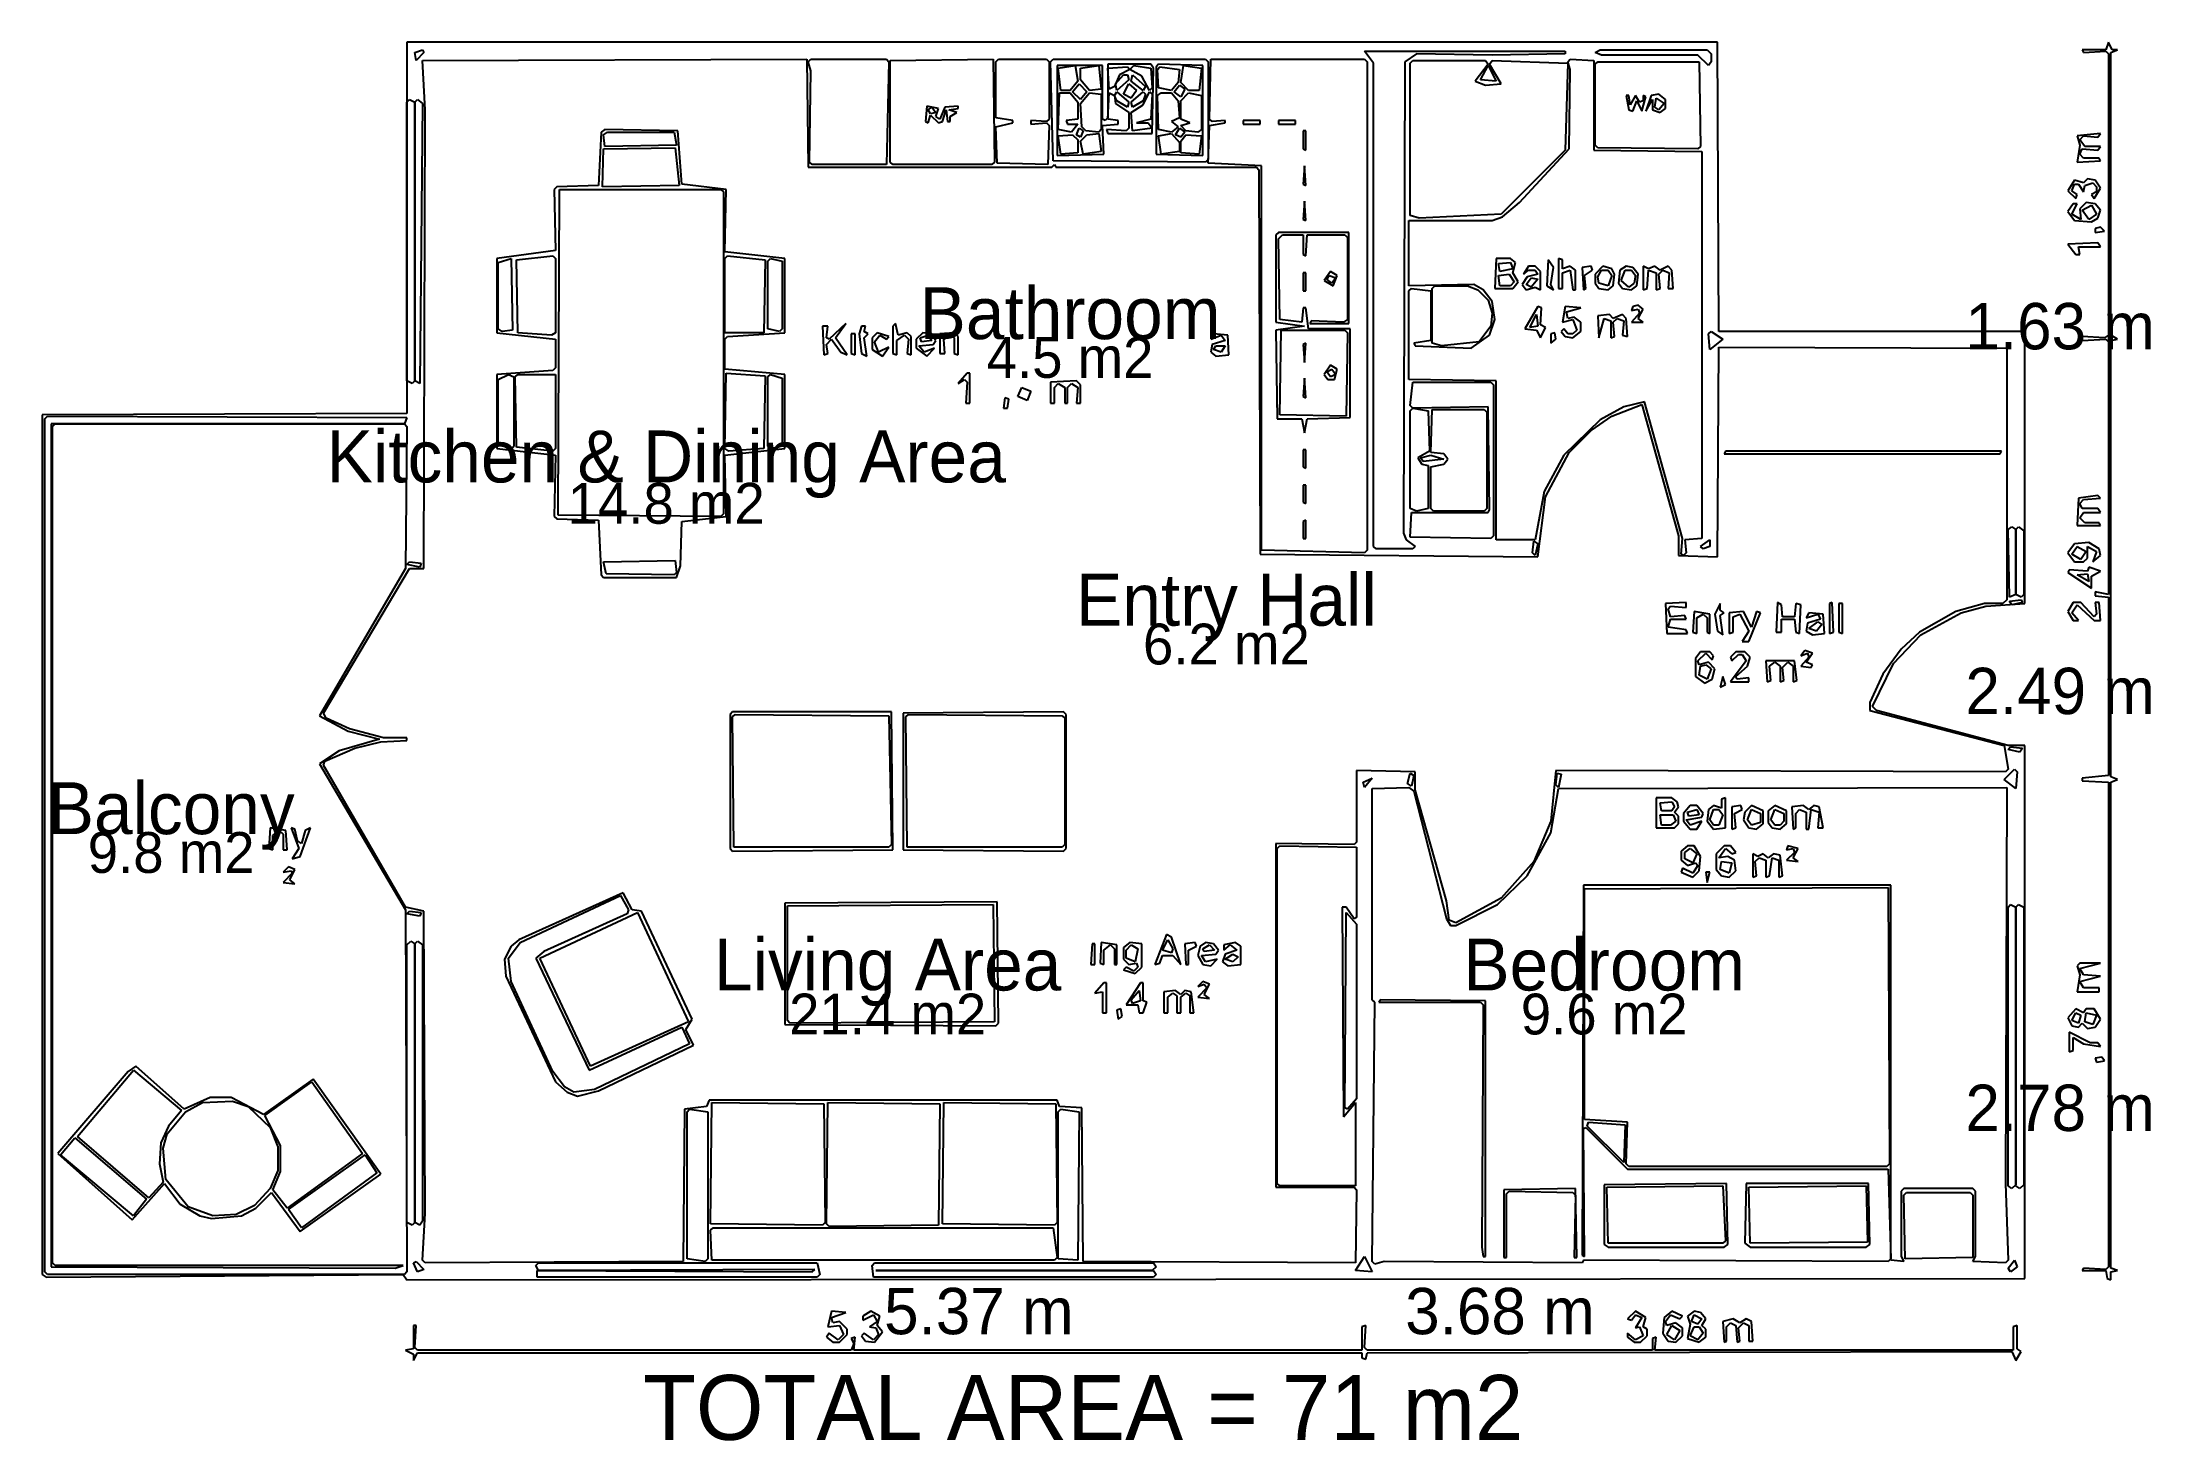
# Model space of a CAD drawing. Extents: x 0 to 11.4, y 0.3 to 7.9.
import ezdxf
from ezdxf.enums import TextEntityAlignment as Align

# ---------------------------------------------------------------- set-up
doc = ezdxf.new("R2010")
doc.units = 0
for name, color, linetype in [('A-ANNO', 3, 'Continuous'), ('A-DIMS', 1, 'Continuous'), ('A-FURN', 30, 'Continuous'), ('A-WALL', 7, 'Continuous')]:
    doc.layers.add(name, color=color, linetype=linetype)

msp = doc.modelspace()

# ---------------------------------------------------------------- texts
at = {"layer": 'A-ANNO'}
for s, height, p in [('Bathroom', 0.28, (5.54975, 6.39275)), ('4.5 m2', 0.22, (5.54975, 6.1539)), ('Kitchen & Dining Area', 0.28, (3.372, 5.62)), ('14.8 m2', 0.22, (3.372, 5.3671)), ('Entry Hall', 0.28, (6.39275, 4.84725)), ('6.2 m2', 0.22, (6.39275, 4.6084)), ('Balcony', 0.28, (0.7025, 3.72325)), ('9.8 m2', 0.22, (0.7025, 3.4844)), ('Living Area', 0.28, (4.56625, 2.88025)), ('Bedroom', 0.28, (8.43, 2.88025)), ('21.4 m2', 0.22, (4.56625, 2.6133)), ('9.6 m2', 0.22, (8.43, 2.6133)), ('TOTAL AREA = 71 m2', 0.35, (5.62, 0.49175))]:
    msp.add_text(s, height=height, dxfattribs=at).set_placement(p, align=Align.MIDDLE_CENTER)
at = {"layer": 'A-DIMS'}
for s, p in [('1.63 m', (10.88875, 6.3225)), ('2.49 m', (10.88875, 4.3555)), ('2.78 m', (10.88875, 2.1075)), ('5.37 m', (5.058, 1.0116)), ('3.68 m', (7.868, 1.0116))]:
    msp.add_text(s, height=0.25, dxfattribs=at).set_placement(p, align=Align.MIDDLE_CENTER)

# ---------------------------------------------------------------- linework, layer by layer
at = {"layer": 'A-DIMS'}
for p, q in [((11.148675, 7.85395), (11.134625, 7.8118)), ((11.16975, 7.8118), (11.148675, 7.85395)), ((11.134625, 7.8118), (11.008175, 7.8118)), ((11.008175, 7.8118), (11.0152, 7.79775)), ((11.0152, 7.79775), (11.134625, 7.804775)), ((11.134625, 7.804775), (11.148675, 7.790725)), ((11.148675, 7.790725), (11.148675, 6.273325)), ((11.162725, 7.79775), (11.19785, 7.8118)), ((11.162725, 6.273325), (11.162725, 7.79775)), ((11.19785, 7.8118), (11.16975, 7.8118)), ((11.106525, 7.3622), (10.980075, 7.34815)), ((10.980075, 7.34815), (10.994125, 7.298975)), ((10.994125, 7.298975), (10.980075, 7.20765)), ((10.994125, 7.327075), (11.0152, 7.34815)), ((11.022225, 7.29195), (10.994125, 7.327075)), ((10.994125, 7.2498), (11.008175, 7.2779)), ((11.008175, 7.2779), (11.092475, 7.270875)), ((11.0152, 7.34815), (11.092475, 7.341125)), ((11.106525, 7.29195), (11.022225, 7.29195)), ((11.092475, 7.341125), (11.106525, 7.3622)), ((11.092475, 7.270875), (11.106525, 7.29195)), ((10.980075, 7.20765), (11.106525, 7.214675)), ((11.0152, 7.228725), (10.994125, 7.2498)), ((11.0995, 7.228725), (11.0152, 7.228725)), ((11.106525, 7.214675), (11.0995, 7.228725)), ((10.966025, 7.1093), (10.9309, 7.0531)), ((10.9309, 7.0531), (10.97305, 7.01095)), ((10.951975, 7.0531), (10.966025, 7.088225)), ((10.980075, 7.032025), (10.951975, 7.0531)), ((11.0152, 7.09525), (10.966025, 7.1093)), ((10.966025, 7.088225), (10.9871, 7.088225)), ((10.9871, 7.088225), (11.0152, 7.046075)), ((11.036275, 7.116325), (11.0152, 7.09525)), ((11.0152, 7.046075), (11.022225, 7.0812)), ((11.022225, 7.0812), (11.064375, 7.09525)), ((11.078425, 7.1093), (11.036275, 7.116325)), ((11.064375, 7.09525), (11.08545, 7.074175)), ((11.0714, 7.01095), (11.106525, 7.06715)), ((11.106525, 7.06715), (11.078425, 7.1093)), ((11.08545, 7.074175), (11.08545, 7.046075)), ((10.959, 6.98285), (10.9309, 6.9407)), ((10.9309, 6.9407), (10.966025, 6.891525)), ((10.951975, 6.92665), (10.980075, 6.98285)), ((10.980075, 6.98285), (10.959, 6.98285)), ((10.97305, 7.01095), (10.980075, 7.032025)), ((11.02925, 6.989875), (10.994125, 6.95475)), ((10.994125, 6.95475), (11.00115, 6.89855)), ((11.008175, 6.947725), (11.05735, 6.975825)), ((11.0433, 6.89855), (11.008175, 6.947725)), ((11.078425, 6.98285), (11.02925, 6.989875)), ((11.08545, 7.046075), (11.05735, 7.032025)), ((11.05735, 7.032025), (11.0714, 7.01095)), ((11.05735, 6.975825), (11.08545, 6.92665)), ((11.106525, 6.947725), (11.078425, 6.98285)), ((11.092475, 6.905575), (11.106525, 6.947725)), ((11.00115, 6.89855), (10.951975, 6.92665)), ((10.966025, 6.891525), (11.05735, 6.8845)), ((11.08545, 6.92665), (11.0433, 6.89855)), ((11.05735, 6.8845), (11.092475, 6.905575)), ((11.106525, 6.8564), (11.078425, 6.849375)), ((11.078425, 6.849375), (11.078425, 6.8283)), ((11.078425, 6.8283), (11.1276, 6.835325)), ((11.1276, 6.835325), (11.106525, 6.8564)), ((11.092475, 6.7721), (10.9309, 6.765075)), ((10.9309, 6.765075), (10.97305, 6.708875)), ((10.97305, 6.708875), (10.994125, 6.708875)), ((10.994125, 6.708875), (10.9871, 6.751025)), ((10.9871, 6.751025), (11.106525, 6.751025)), ((11.106525, 6.751025), (11.092475, 6.7721)), ((11.1276, 6.259275), (11.008175, 6.2663)), ((11.008175, 6.2663), (11.008175, 6.245225)), ((11.148675, 6.273325), (11.1276, 6.259275)), ((11.19785, 6.25225), (11.162725, 6.273325)), ((11.008175, 6.245225), (11.134625, 6.25225)), ((11.134625, 6.25225), (11.148675, 6.2382)), ((11.148675, 6.2382), (11.148675, 4.87535)), ((11.162725, 6.245225), (11.19785, 6.25225)), ((11.162725, 3.89185), (11.162725, 6.245225)), ((10.9871, 5.3952), (10.980075, 5.247675)), ((11.092475, 5.40925), (10.9871, 5.3952)), ((10.994125, 5.3671), (11.0152, 5.388175)), ((11.008175, 5.339), (10.994125, 5.3671)), ((11.0152, 5.388175), (11.106525, 5.3952)), ((11.106525, 5.3952), (11.092475, 5.40925)), ((10.60775, 5.2266), (10.628825, 5.24065)), ((10.628825, 5.24065), (10.6499, 5.2266)), ((10.6499, 5.2266), (10.66395, 5.24065)), ((10.66395, 5.24065), (10.69205, 5.219575)), ((10.980075, 5.247675), (11.106525, 5.247675)), ((10.994125, 5.289825), (11.0152, 5.317925)), ((11.022225, 5.261725), (10.994125, 5.289825)), ((11.092475, 5.339), (11.008175, 5.339)), ((11.0152, 5.317925), (11.106525, 5.317925)), ((11.0995, 5.261725), (11.022225, 5.261725)), ((11.106525, 5.317925), (11.092475, 5.339)), ((11.106525, 5.247675), (11.0995, 5.261725)), ((10.614775, 4.8613), (10.60775, 5.2266)), ((10.6499, 4.87535), (10.6499, 5.2266)), ((10.6499, 5.2266), (10.6499, 4.87535)), ((10.69205, 5.219575), (10.69205, 4.87535)), ((10.966025, 5.149325), (10.9309, 5.10015)), ((10.951975, 5.093125), (10.980075, 5.135275)), ((11.0433, 5.15635), (10.966025, 5.149325)), ((10.980075, 5.135275), (11.02925, 5.107175)), ((11.036275, 5.07205), (11.036275, 5.135275)), ((11.036275, 5.135275), (11.08545, 5.107175)), ((11.0995, 5.121225), (11.0433, 5.15635)), ((11.106525, 5.0861), (11.0995, 5.121225)), ((10.9309, 5.10015), (10.966025, 5.050975)), ((10.937925, 5.008825), (10.9309, 4.994775)), ((11.036275, 5.0018), (10.937925, 5.008825)), ((11.00115, 5.065025), (10.951975, 5.093125)), ((10.966025, 5.050975), (11.0152, 5.050975)), ((11.02925, 5.107175), (11.00115, 5.065025)), ((11.0152, 5.050975), (11.036275, 5.07205)), ((11.0433, 5.022875), (11.036275, 5.0018)), ((11.106525, 5.0018), (11.0433, 5.022875)), ((11.08545, 5.107175), (11.064375, 5.050975)), ((11.064375, 5.050975), (11.106525, 5.0861)), ((10.9309, 4.994775), (11.05735, 4.910475)), ((10.980075, 4.980725), (11.036275, 4.98775)), ((11.0433, 4.9456), (10.980075, 4.980725)), ((11.036275, 4.98775), (11.0433, 4.9456)), ((11.05735, 4.9737), (11.106525, 5.0018)), ((11.05735, 4.910475), (11.05735, 4.9737)), ((10.6499, 4.87535), (10.614775, 4.8613)), ((10.614775, 4.840225), (10.678, 4.84725)), ((10.628825, 4.81915), (10.614775, 4.840225)), ((10.685025, 4.8332), (10.628825, 4.81915)), ((10.678, 4.8613), (10.6499, 4.87535)), ((10.69205, 4.87535), (10.678, 4.8613)), ((10.678, 4.84725), (10.685025, 4.8332)), ((10.959, 4.8332), (10.9309, 4.784025)), ((10.9309, 4.784025), (10.959, 4.73485)), ((10.951975, 4.777), (10.980075, 4.81915)), ((10.9871, 4.73485), (10.951975, 4.777)), ((11.00115, 4.8332), (10.959, 4.8332)), ((10.980075, 4.81915), (11.0714, 4.73485)), ((11.0714, 4.755925), (11.00115, 4.8332)), ((11.148675, 4.87535), (11.078425, 4.8894)), ((11.078425, 4.8894), (11.078425, 4.868325)), ((11.078425, 4.868325), (11.148675, 4.8613)), ((11.0995, 4.8332), (11.078425, 4.8332)), ((11.078425, 4.8332), (11.08545, 4.769975)), ((11.106525, 4.73485), (11.0995, 4.8332)), ((11.148675, 4.8613), (11.148675, 3.898875)), ((10.959, 4.73485), (10.9871, 4.73485)), ((11.08545, 4.769975), (11.0714, 4.755925)), ((11.0714, 4.73485), (11.106525, 4.73485)), ((10.60775, 4.039375), (10.6218, 4.053425)), ((10.670975, 4.025325), (10.60775, 4.039375)), ((10.6218, 4.053425), (10.685025, 4.0464)), ((10.685025, 4.0464), (10.670975, 4.025325)), ((10.586675, 3.8778), (10.642875, 3.934)), ((10.6499, 3.828625), (10.586675, 3.8778)), ((10.642875, 3.934), (10.656925, 3.91995)), ((10.656925, 3.91995), (10.6499, 3.828625)), ((11.148675, 3.898875), (11.008175, 3.884825)), ((11.008175, 3.884825), (11.008175, 3.870775)), ((11.008175, 3.870775), (11.148675, 3.86375)), ((11.19785, 3.8778), (11.162725, 3.89185)), ((11.162725, 3.86375), (11.19785, 3.8778)), ((11.148675, 3.86375), (11.148675, 1.25045)), ((11.162725, 1.243425), (11.162725, 3.86375)), ((10.60775, 3.18935), (10.6218, 3.2034)), ((10.60775, 1.686), (10.60775, 3.18935)), ((10.6218, 3.2034), (10.6499, 3.18935)), ((10.6499, 3.18935), (10.66395, 3.2034)), ((10.6499, 1.686), (10.6499, 3.18935)), ((10.6499, 3.18935), (10.6499, 1.693025)), ((10.66395, 3.2034), (10.69205, 3.18935)), ((10.69205, 3.18935), (10.69205, 1.693025)), ((10.994125, 2.887275), (10.980075, 2.873225)), ((10.980075, 2.873225), (10.994125, 2.82405)), ((10.994125, 2.859175), (11.106525, 2.887275)), ((11.106525, 2.887275), (10.994125, 2.887275)), ((11.0152, 2.82405), (10.994125, 2.859175)), ((10.994125, 2.82405), (10.980075, 2.732725)), ((10.980075, 2.732725), (11.0995, 2.732725)), ((10.994125, 2.788925), (11.106525, 2.817025)), ((11.0152, 2.7538), (10.994125, 2.788925)), ((11.106525, 2.817025), (11.0152, 2.82405)), ((11.0995, 2.7538), (11.0152, 2.7538)), ((11.0995, 2.732725), (11.0995, 2.7538)), ((10.97305, 2.6414), (10.9309, 2.592225)), ((10.951975, 2.578175), (10.97305, 2.620325)), ((11.0152, 2.620325), (10.97305, 2.6414)), ((10.97305, 2.620325), (11.00115, 2.606275)), ((11.02925, 2.6414), (11.0152, 2.620325)), ((11.022225, 2.57115), (11.02925, 2.620325)), ((11.0714, 2.6414), (11.02925, 2.6414)), ((11.02925, 2.620325), (11.08545, 2.606275)), ((11.106525, 2.5852), (11.0714, 2.6414)), ((10.9309, 2.592225), (10.951975, 2.550075)), ((10.937925, 2.51495), (10.937925, 2.409575)), ((11.050325, 2.45875), (10.937925, 2.51495)), ((10.9871, 2.564125), (10.951975, 2.578175)), ((10.951975, 2.550075), (10.9871, 2.54305)), ((11.00115, 2.606275), (10.9871, 2.564125)), ((10.9871, 2.54305), (11.008175, 2.564125)), ((11.008175, 2.564125), (11.036275, 2.536025)), ((11.064375, 2.5571), (11.022225, 2.57115)), ((11.036275, 2.536025), (11.078425, 2.54305)), ((11.08545, 2.606275), (11.064375, 2.5571)), ((11.078425, 2.54305), (11.106525, 2.5852)), ((10.937925, 2.409575), (10.959, 2.4166)), ((10.959, 2.4166), (10.959, 2.48685)), ((10.959, 2.48685), (11.0152, 2.451725)), ((11.0152, 2.451725), (11.106525, 2.437675)), ((11.092475, 2.45875), (11.050325, 2.45875)), ((11.106525, 2.437675), (11.092475, 2.45875)), ((11.11355, 2.381475), (11.078425, 2.37445)), ((11.078425, 2.37445), (11.08545, 2.353375)), ((11.08545, 2.353375), (11.1276, 2.3604)), ((11.1276, 2.3604), (11.11355, 2.381475)), ((10.628825, 1.67195), (10.60775, 1.686)), ((10.6499, 1.693025), (10.628825, 1.67195)), ((10.670975, 1.67195), (10.6499, 1.686)), ((10.69205, 1.693025), (10.670975, 1.67195)), ((10.60775, 1.243425), (10.642875, 1.285575)), ((10.642875, 1.285575), (10.656925, 1.25045)), ((10.6218, 1.22235), (10.60775, 1.243425)), ((10.656925, 1.25045), (10.6218, 1.22235)), ((11.0152, 1.243425), (11.008175, 1.229375)), ((11.008175, 1.229375), (11.134625, 1.229375)), ((11.134625, 1.2364), (11.0152, 1.243425)), ((11.148675, 1.25045), (11.134625, 1.2364)), ((11.134625, 1.229375), (11.14165, 1.187225)), ((11.14165, 1.187225), (11.162725, 1.1802)), ((11.19785, 1.229375), (11.162725, 1.243425)), ((11.162725, 1.22235), (11.19785, 1.229375)), ((11.162725, 1.1802), (11.162725, 1.22235)), ((2.0232, 0.934325), (2.00915, 0.934325)), ((2.00915, 0.934325), (2.00915, 0.807875)), ((2.016175, 0.8149), (2.0232, 0.934325)), ((4.264175, 1.0116), (4.2431, 0.9273)), ((4.2431, 0.9273), (4.306325, 0.934325)), ((4.34145, 1.004575), (4.264175, 1.0116)), ((4.264175, 0.976475), (4.34145, 1.004575)), ((4.2712, 0.948375), (4.264175, 0.976475)), ((4.306325, 0.9554), (4.2712, 0.948375)), ((4.348475, 0.91325), (4.306325, 0.9554)), ((4.306325, 0.934325), (4.3274, 0.88515)), ((4.348475, 0.88515), (4.348475, 0.91325)), ((4.474925, 1.0116), (4.432775, 0.9835)), ((4.432775, 0.962425), (4.488975, 0.990525)), ((4.432775, 0.9835), (4.432775, 0.962425)), ((4.51005, 0.9554), (4.4679, 0.9273)), ((4.4679, 0.9273), (4.503025, 0.920275)), ((4.5241, 0.9835), (4.474925, 1.0116)), ((4.488975, 0.990525), (4.51005, 0.9554)), ((4.503025, 0.920275), (4.517075, 0.88515)), ((4.51005, 0.934325), (4.5241, 0.9835)), ((4.53815, 0.8992), (4.51005, 0.934325)), ((7.144425, 0.934325), (7.12335, 0.9273)), ((7.12335, 0.9273), (7.12335, 0.80085)), ((7.1374, 0.8149), (7.144425, 0.934325)), ((8.5986, 1.0116), (8.55645, 0.96945)), ((8.55645, 0.96945), (8.577525, 0.962425)), ((8.577525, 0.962425), (8.5986, 0.990525)), ((8.6548, 0.976475), (8.5986, 1.0116)), ((8.5986, 0.990525), (8.633725, 0.976475)), ((8.633725, 0.976475), (8.5986, 0.920275)), ((8.5986, 0.920275), (8.619675, 0.9273)), ((8.619675, 0.9273), (8.64075, 0.878125)), ((8.64075, 0.9273), (8.6548, 0.976475)), ((8.661825, 0.91325), (8.64075, 0.9273)), ((8.661825, 0.878125), (8.661825, 0.91325)), ((8.75315, 0.976475), (8.746125, 0.892175)), ((8.7953, 1.0116), (8.75315, 0.976475)), ((8.760175, 0.9554), (8.788275, 0.990525)), ((8.7672, 0.934325), (8.760175, 0.9554)), ((8.816375, 0.948375), (8.7672, 0.934325)), ((8.788275, 0.990525), (8.83745, 0.96945)), ((8.8515, 0.9835), (8.7953, 1.0116)), ((8.8515, 0.920275), (8.816375, 0.948375)), ((8.83745, 0.96945), (8.8515, 0.9835)), ((8.8515, 0.878125), (8.8515, 0.920275)), ((8.914725, 1.0116), (8.8796, 0.9835)), ((8.8796, 0.9835), (8.89365, 0.94135)), ((8.89365, 0.94135), (8.8796, 0.864075)), ((8.94985, 1.004575), (8.914725, 1.0116)), ((8.97795, 0.96945), (8.94985, 1.004575)), ((8.956875, 0.934325), (8.97795, 0.96945)), ((8.97795, 0.91325), (8.956875, 0.934325)), ((8.97795, 0.8711), (8.97795, 0.91325)), ((10.656925, 0.934325), (10.63585, 0.9273)), ((10.63585, 0.9273), (10.63585, 0.80085)), ((10.656925, 0.807875), (10.656925, 0.934325)), ((2.00915, 0.807875), (1.967, 0.80085)), ((1.967, 0.80085), (2.00915, 0.779775)), ((2.030225, 0.80085), (2.016175, 0.8149)), ((4.36955, 0.80085), (2.030225, 0.80085)), ((4.250125, 0.892175), (4.236075, 0.8711)), ((4.236075, 0.8711), (4.2712, 0.843)), ((4.2993, 0.85705), (4.250125, 0.892175)), ((4.2712, 0.843), (4.306325, 0.843)), ((4.3274, 0.88515), (4.2993, 0.85705)), ((4.306325, 0.843), (4.348475, 0.88515)), ((4.390625, 0.8711), (4.36955, 0.864075)), ((4.36955, 0.864075), (4.3836, 0.835975)), ((4.3836, 0.835975), (4.36955, 0.80085)), ((4.3836, 0.80085), (4.390625, 0.8711)), ((7.12335, 0.80085), (4.3836, 0.80085)), ((4.4398, 0.892175), (4.42575, 0.878125)), ((4.42575, 0.878125), (4.446825, 0.850025)), ((4.488975, 0.85705), (4.4398, 0.892175)), ((4.446825, 0.850025), (4.496, 0.843)), ((4.517075, 0.88515), (4.488975, 0.85705)), ((4.496, 0.843), (4.53815, 0.8992)), ((7.15145, 0.80085), (7.1374, 0.8149)), ((8.689925, 0.80085), (7.15145, 0.80085)), ((8.5986, 0.85705), (8.55645, 0.892175)), ((8.55645, 0.892175), (8.55645, 0.8711)), ((8.55645, 0.8711), (8.591575, 0.843)), ((8.591575, 0.843), (8.6267, 0.843)), ((8.64075, 0.878125), (8.5986, 0.85705)), ((8.6267, 0.843), (8.661825, 0.878125)), ((8.711, 0.8711), (8.689925, 0.864075)), ((8.689925, 0.864075), (8.689925, 0.80085)), ((8.703975, 0.80085), (8.711, 0.8711)), ((10.63585, 0.80085), (8.703975, 0.80085)), ((8.746125, 0.892175), (8.774225, 0.850025)), ((8.774225, 0.850025), (8.816375, 0.843)), ((8.816375, 0.843), (8.8515, 0.878125)), ((8.8796, 0.864075), (8.942825, 0.843)), ((8.942825, 0.843), (8.97795, 0.8711)), ((10.678, 0.793825), (10.656925, 0.807875)), ((2.00915, 0.74465), (2.030225, 0.7868)), ((2.00915, 0.779775), (2.00915, 0.74465)), ((2.030225, 0.7868), (7.12335, 0.7868)), ((7.12335, 0.7868), (7.12335, 0.7587)), ((7.12335, 0.7587), (7.144425, 0.751675)), ((7.144425, 0.751675), (7.15145, 0.7868)), ((7.15145, 0.7868), (10.628825, 0.793825)), ((10.628825, 0.793825), (10.6499, 0.74465)), ((10.6499, 0.74465), (10.678, 0.793825))]:
    msp.add_line(p, q, dxfattribs=at)
at = {"layer": 'A-FURN'}
for p, q in [((6.81425, 6.9969), (6.807225, 6.89855)), ((6.821275, 6.891525), (6.81425, 6.9969)), ((6.67375, 6.8283), (6.6597, 6.81425)), ((7.0531, 6.8283), (6.67375, 6.8283)), ((6.807225, 6.89855), (6.821275, 6.891525)), ((7.0531, 6.33655), (7.0531, 6.8283)), ((6.6597, 6.81425), (6.6597, 6.343575)), ((6.67375, 6.793175), (6.694825, 6.81425)), ((6.680775, 6.357625), (6.67375, 6.793175)), ((6.694825, 6.81425), (6.807225, 6.81425)), ((6.807225, 6.81425), (6.807225, 6.708875)), ((6.807225, 6.708875), (6.821275, 6.70185)), ((6.821275, 6.70185), (6.8283, 6.81425)), ((6.8283, 6.81425), (7.032025, 6.81425)), ((7.032025, 6.81425), (7.046075, 6.8002)), ((7.046075, 6.8002), (7.046075, 6.357625)), ((2.564125, 6.680775), (2.760825, 6.70185)), ((2.57115, 6.287375), (2.564125, 6.680775)), ((2.760825, 6.70185), (2.774875, 6.6878)), ((2.774875, 6.6878), (2.774875, 6.287375)), ((3.688125, 6.6878), (3.702175, 6.70185)), ((3.688125, 6.287375), (3.688125, 6.6878)), ((3.702175, 6.70185), (3.9059, 6.680775)), ((3.9059, 6.680775), (3.898875, 6.287375)), ((3.91995, 6.67375), (3.934, 6.6878)), ((3.91995, 6.30845), (3.91995, 6.67375)), ((3.934, 6.6878), (3.997225, 6.67375)), ((3.997225, 6.67375), (3.997225, 6.30845)), ((6.807225, 6.610525), (6.807225, 6.512175)), ((6.821275, 6.610525), (6.807225, 6.610525)), ((6.821275, 6.512175), (6.821275, 6.610525)), ((6.807225, 6.512175), (6.821275, 6.512175)), ((6.807225, 6.42085), (6.8002, 6.343575)), ((6.821275, 6.42085), (6.807225, 6.42085)), ((6.835325, 6.30845), (6.821275, 6.42085)), ((2.7538, 6.273325), (2.57115, 6.287375)), ((2.774875, 6.287375), (2.7538, 6.273325)), ((3.898875, 6.287375), (3.688125, 6.287375)), ((3.983175, 6.2944), (3.91995, 6.30845)), ((3.997225, 6.30845), (3.983175, 6.2944)), ((4.2431, 6.3225), (4.215, 6.3225)), ((4.215, 6.3225), (4.222025, 6.16795)), ((4.236075, 6.259275), (4.2431, 6.3225)), ((4.250125, 6.25225), (4.236075, 6.259275)), ((4.34145, 6.33655), (4.250125, 6.25225)), ((4.28525, 6.259275), (4.34145, 6.33655)), ((4.348475, 6.16795), (4.28525, 6.259275)), ((4.36955, 6.28035), (4.36955, 6.174975)), ((4.390625, 6.28035), (4.36955, 6.28035)), ((4.390625, 6.16795), (4.390625, 6.28035)), ((4.42575, 6.3225), (4.4117, 6.28035)), ((4.4117, 6.28035), (4.42575, 6.174975)), ((4.446825, 6.3225), (4.42575, 6.3225)), ((4.4398, 6.2944), (4.446825, 6.3225)), ((4.460875, 6.28035), (4.4398, 6.2944)), ((4.4398, 6.259275), (4.460875, 6.28035)), ((4.45385, 6.160925), (4.4398, 6.259275)), ((4.51005, 6.287375), (4.48195, 6.259275)), ((4.48195, 6.259275), (4.48195, 6.19605)), ((4.496, 6.2382), (4.5241, 6.273325)), ((4.573275, 6.2663), (4.51005, 6.287375)), ((4.5241, 6.273325), (4.559225, 6.25225)), ((4.559225, 6.25225), (4.573275, 6.2663)), ((4.6084, 6.33655), (4.59435, 6.3225)), ((4.59435, 6.3225), (4.59435, 6.174975)), ((4.62245, 6.273325), (4.6084, 6.33655)), ((4.615425, 6.245225), (4.657575, 6.273325)), ((4.671625, 6.287375), (4.62245, 6.273325)), ((4.657575, 6.273325), (4.67865, 6.25225)), ((4.6927, 6.2663), (4.671625, 6.287375)), ((4.6927, 6.16795), (4.6927, 6.2663)), ((4.755925, 6.287375), (4.7208, 6.25225)), ((4.741875, 6.259275), (4.784025, 6.273325)), ((4.7489, 6.2382), (4.741875, 6.259275)), ((4.8051, 6.28035), (4.755925, 6.287375)), ((4.784025, 6.273325), (4.8051, 6.245225)), ((4.826175, 6.245225), (4.8051, 6.28035)), ((4.924525, 6.287375), (4.84725, 6.28035)), ((4.84725, 6.28035), (4.84725, 6.174975)), ((4.868325, 6.25225), (4.90345, 6.273325)), ((4.90345, 6.273325), (4.924525, 6.259275)), ((4.9456, 6.2663), (4.924525, 6.287375)), ((4.924525, 6.259275), (4.924525, 6.174975)), ((4.9456, 6.16795), (4.9456, 6.2663)), ((6.3225, 6.28035), (6.30845, 6.25225)), ((6.30845, 6.25225), (6.36465, 6.273325)), ((6.399775, 6.273325), (6.3225, 6.28035)), ((6.36465, 6.273325), (6.385725, 6.245225)), ((6.4068, 6.16795), (6.399775, 6.273325)), ((6.6597, 6.343575), (6.81425, 6.3225)), ((6.81425, 6.3225), (6.6597, 6.301425)), ((6.6597, 6.301425), (6.666725, 5.823725)), ((6.8002, 6.343575), (6.680775, 6.357625)), ((6.680775, 5.8448), (6.6878, 6.301425)), ((6.6878, 6.301425), (7.032025, 6.301425)), ((7.060125, 6.30845), (6.835325, 6.30845)), ((6.849375, 6.3506), (6.84235, 6.33655)), ((6.84235, 6.33655), (7.0531, 6.33655)), ((7.025, 6.343575), (6.849375, 6.3506)), ((7.046075, 6.357625), (7.025, 6.343575)), ((7.032025, 6.301425), (7.046075, 6.287375)), ((7.046075, 6.287375), (7.03905, 5.837775)), ((7.060125, 5.83075), (7.060125, 6.30845)), ((4.222025, 6.16795), (4.2431, 6.174975)), ((4.236075, 6.22415), (4.264175, 6.25225)), ((4.2431, 6.174975), (4.236075, 6.22415)), ((4.264175, 6.25225), (4.31335, 6.182)), ((4.31335, 6.182), (4.348475, 6.16795)), ((4.36955, 6.174975), (4.390625, 6.16795)), ((4.42575, 6.174975), (4.45385, 6.160925)), ((4.48195, 6.19605), (4.53815, 6.160925)), ((4.517075, 6.182), (4.496, 6.2382)), ((4.573275, 6.2101), (4.517075, 6.182)), ((4.53815, 6.160925), (4.573275, 6.2101)), ((4.59435, 6.174975), (4.615425, 6.16795)), ((4.615425, 6.16795), (4.615425, 6.245225)), ((4.67865, 6.25225), (4.671625, 6.174975)), ((4.671625, 6.174975), (4.6927, 6.16795)), ((4.7208, 6.25225), (4.7208, 6.203075)), ((4.7208, 6.203075), (4.777, 6.160925)), ((4.73485, 6.217125), (4.812125, 6.22415)), ((4.76295, 6.182), (4.73485, 6.217125)), ((4.8051, 6.245225), (4.7489, 6.2382)), ((4.81915, 6.203075), (4.76295, 6.182)), ((4.777, 6.160925), (4.81915, 6.203075)), ((4.812125, 6.22415), (4.826175, 6.245225)), ((4.84725, 6.174975), (4.87535, 6.174975)), ((4.87535, 6.174975), (4.868325, 6.25225)), ((4.924525, 6.174975), (4.9456, 6.16795)), ((6.315475, 6.22415), (6.30845, 6.182)), ((6.30845, 6.182), (6.33655, 6.160925)), ((6.385725, 6.245225), (6.315475, 6.22415)), ((6.3225, 6.19605), (6.33655, 6.217125)), ((6.36465, 6.182), (6.3225, 6.19605)), ((6.33655, 6.217125), (6.385725, 6.217125)), ((6.33655, 6.160925), (6.4068, 6.16795)), ((6.385725, 6.217125), (6.36465, 6.182)), ((6.821275, 6.231175), (6.807225, 6.22415)), ((6.807225, 6.22415), (6.81425, 6.1258)), ((6.81425, 6.1258), (6.821275, 6.231175)), ((2.5571, 6.048525), (2.57115, 6.062575)), ((2.564125, 5.669175), (2.5571, 6.048525)), ((2.57115, 6.062575), (2.774875, 6.062575)), ((2.774875, 6.062575), (2.774875, 5.66215)), ((3.688125, 5.66215), (3.69515, 6.0696)), ((3.69515, 6.0696), (3.9059, 6.05555)), ((3.9059, 6.05555), (3.898875, 5.66215)), ((3.91995, 6.048525), (3.934, 6.062575)), ((3.91995, 5.6762), (3.91995, 6.048525)), ((3.934, 6.062575), (3.997225, 6.0415)), ((3.997225, 6.0415), (3.997225, 5.6762)), ((4.994775, 6.0696), (4.9456, 6.0134)), ((4.9456, 6.0134), (4.980725, 6.034475)), ((4.980725, 6.034475), (4.994775, 6.020425)), ((5.008825, 6.0696), (4.994775, 6.0696)), ((5.008825, 5.908025), (5.008825, 6.0696)), ((5.584875, 6.02745), (5.444375, 6.020425)), ((5.60595, 6.006375), (5.584875, 6.02745)), ((6.81425, 6.0415), (6.807225, 5.94315)), ((6.821275, 5.936125), (6.81425, 6.0415)), ((4.994775, 6.020425), (4.98775, 5.908025)), ((5.1985, 5.936125), (5.191475, 5.879925)), ((5.219575, 5.9291), (5.1985, 5.936125)), ((5.21255, 5.879925), (5.219575, 5.9291)), ((5.26875, 5.94315), (5.289825, 5.992325)), ((5.317925, 5.922075), (5.26875, 5.94315)), ((5.289825, 5.992325), (5.339, 5.97125)), ((5.339, 5.97125), (5.317925, 5.922075)), ((5.444375, 6.020425), (5.444375, 5.908025)), ((5.46545, 5.992325), (5.486525, 6.0134)), ((5.46545, 5.908025), (5.46545, 5.992325)), ((5.486525, 6.0134), (5.52165, 5.992325)), ((5.52165, 5.992325), (5.52165, 5.908025)), ((5.5357, 5.992325), (5.556775, 6.0134)), ((5.5357, 5.908025), (5.5357, 5.992325)), ((5.556775, 6.0134), (5.5919, 5.992325)), ((5.5919, 5.992325), (5.584875, 5.908025)), ((5.60595, 5.908025), (5.60595, 6.006375)), ((6.807225, 5.94315), (6.821275, 5.936125)), ((4.98775, 5.908025), (5.008825, 5.908025)), ((5.191475, 5.879925), (5.21255, 5.879925)), ((5.444375, 5.908025), (5.46545, 5.908025)), ((5.52165, 5.908025), (5.5357, 5.908025)), ((5.584875, 5.908025), (5.60595, 5.908025)), ((6.666725, 5.823725), (6.8002, 5.823725)), ((7.03905, 5.837775), (6.680775, 5.8448)), ((6.8002, 5.823725), (6.81425, 5.74645)), ((6.81425, 5.74645), (6.8283, 5.823725)), ((6.8283, 5.823725), (7.060125, 5.83075)), ((2.760825, 5.6481), (2.564125, 5.669175)), ((2.774875, 5.66215), (2.760825, 5.6481)), ((3.7092, 5.6481), (3.688125, 5.66215)), ((3.898875, 5.66215), (3.7092, 5.6481)), ((3.941025, 5.66215), (3.91995, 5.6762)), ((3.997225, 5.6762), (3.941025, 5.66215)), ((6.807225, 5.655125), (6.807225, 5.5638)), ((6.821275, 5.655125), (6.807225, 5.655125)), ((6.821275, 5.556775), (6.821275, 5.655125)), ((6.807225, 5.5638), (6.821275, 5.556775)), ((6.807225, 5.46545), (6.807225, 5.374125)), ((6.821275, 5.46545), (6.807225, 5.46545)), ((6.821275, 5.3671), (6.821275, 5.46545)), ((6.807225, 5.374125), (6.821275, 5.3671)), ((6.821275, 5.275775), (6.807225, 5.26875)), ((6.807225, 5.26875), (6.807225, 5.177425)), ((6.821275, 5.177425), (6.821275, 5.275775)), ((6.807225, 5.177425), (6.821275, 5.177425)), ((3.0348, 5.050975), (3.421175, 5.058)), ((3.04885, 4.98775), (3.0348, 5.050975)), ((3.421175, 5.058), (3.4282, 4.994775)), ((3.41415, 4.980725), (3.04885, 4.98775)), ((3.4282, 4.994775), (3.41415, 4.980725)), ((7.369225, 3.856725), (7.383275, 3.912925)), ((7.383275, 3.912925), (7.40435, 3.898875)), ((7.40435, 3.898875), (7.3903, 3.842675)), ((8.170075, 3.8497), (8.1771, 3.912925)), ((8.1771, 3.912925), (8.198175, 3.9059)), ((8.198175, 3.9059), (8.184125, 3.83565)), ((7.17955, 3.828625), (7.37625, 3.83565)), ((7.17955, 2.690575), (7.17955, 3.828625)), ((7.3903, 3.842675), (7.369225, 3.856725)), ((7.37625, 3.83565), (7.40435, 3.814575)), ((7.40435, 3.814575), (7.579975, 3.126125)), ((8.141975, 3.589775), (8.184125, 3.828625)), ((8.184125, 3.83565), (8.170075, 3.8497)), ((8.184125, 3.828625), (10.600725, 3.83565)), ((8.711, 3.77945), (8.711, 3.617875)), ((8.7953, 3.77945), (8.711, 3.77945)), ((8.732075, 3.75135), (8.7953, 3.758375)), ((8.8234, 3.758375), (8.7953, 3.77945)), ((8.7953, 3.758375), (8.80935, 3.730275)), ((8.830425, 3.730275), (8.8234, 3.758375)), ((9.083325, 3.77945), (9.06225, 3.772425)), ((9.06225, 3.772425), (9.06225, 3.72325)), ((9.083325, 3.617875), (9.083325, 3.77945)), ((10.600725, 3.83565), (10.5937, 1.70005)), ((8.7391, 3.7092), (8.732075, 3.75135)), ((8.732075, 3.688125), (8.802325, 3.688125)), ((8.7391, 3.631925), (8.732075, 3.688125)), ((8.7953, 3.7092), (8.7391, 3.7092)), ((8.816375, 3.653), (8.788275, 3.631925)), ((8.80935, 3.730275), (8.7953, 3.7092)), ((8.802325, 3.688125), (8.816375, 3.653)), ((8.80935, 3.702175), (8.830425, 3.730275)), ((8.830425, 3.6811), (8.80935, 3.702175)), ((8.80935, 3.617875), (8.830425, 3.63895)), ((8.830425, 3.63895), (8.830425, 3.6811)), ((8.89365, 3.7373), (8.858525, 3.69515)), ((8.858525, 3.69515), (8.858525, 3.653)), ((8.858525, 3.653), (8.89365, 3.61085)), ((8.872575, 3.660025), (8.956875, 3.674075)), ((8.89365, 3.631925), (8.872575, 3.660025)), ((8.8796, 3.702175), (8.928775, 3.716225)), ((8.886625, 3.6811), (8.8796, 3.702175)), ((8.942825, 3.688125), (8.886625, 3.6811)), ((8.928775, 3.7373), (8.89365, 3.7373)), ((8.956875, 3.653), (8.89365, 3.631925)), ((8.9639, 3.69515), (8.928775, 3.7373)), ((8.928775, 3.716225), (8.942825, 3.688125)), ((8.928775, 3.61085), (8.956875, 3.653)), ((8.956875, 3.674075), (8.9639, 3.69515)), ((8.992, 3.716225), (8.984975, 3.653)), ((8.984975, 3.653), (9.0201, 3.61085)), ((9.0201, 3.7373), (8.992, 3.716225)), ((8.999025, 3.660025), (9.0201, 3.716225)), ((9.0201, 3.631925), (8.999025, 3.660025)), ((9.06225, 3.72325), (9.0201, 3.7373)), ((9.0201, 3.716225), (9.0482, 3.716225)), ((9.0482, 3.716225), (9.069275, 3.688125)), ((9.069275, 3.688125), (9.0482, 3.631925)), ((9.167625, 3.7373), (9.11845, 3.730275)), ((9.11845, 3.730275), (9.11845, 3.61085)), ((9.1325, 3.69515), (9.17465, 3.716225)), ((9.139525, 3.617875), (9.1325, 3.69515)), ((9.17465, 3.716225), (9.167625, 3.7373)), ((9.1887, 3.702175), (9.181675, 3.660025)), ((9.181675, 3.660025), (9.209775, 3.617875)), ((9.223825, 3.7373), (9.1887, 3.702175)), ((9.20275, 3.660025), (9.223825, 3.716225)), ((9.223825, 3.631925), (9.20275, 3.660025)), ((9.28705, 3.7092), (9.223825, 3.7373)), ((9.223825, 3.716225), (9.273, 3.69515)), ((9.273, 3.645975), (9.223825, 3.631925)), ((9.251925, 3.61085), (9.28705, 3.63895)), ((9.273, 3.69515), (9.273, 3.645975)), ((9.28705, 3.63895), (9.28705, 3.7092)), ((9.350275, 3.7373), (9.31515, 3.7092)), ((9.31515, 3.7092), (9.31515, 3.645975)), ((9.31515, 3.645975), (9.336225, 3.617875)), ((9.3292, 3.660025), (9.350275, 3.716225)), ((9.350275, 3.631925), (9.3292, 3.660025)), ((9.4135, 3.7092), (9.350275, 3.7373)), ((9.350275, 3.716225), (9.39945, 3.69515)), ((9.39945, 3.653), (9.378375, 3.631925)), ((9.378375, 3.61085), (9.4135, 3.63895)), ((9.39945, 3.69515), (9.39945, 3.653)), ((9.4135, 3.63895), (9.4135, 3.7092)), ((9.504825, 3.7373), (9.4416, 3.730275)), ((9.4416, 3.730275), (9.448625, 3.61085)), ((9.462675, 3.69515), (9.48375, 3.716225)), ((9.462675, 3.617875), (9.462675, 3.69515)), ((9.48375, 3.716225), (9.518875, 3.702175)), ((9.532925, 3.716225), (9.504825, 3.7373)), ((9.518875, 3.702175), (9.518875, 3.61085)), ((9.561025, 3.7373), (9.532925, 3.716225)), ((9.532925, 3.61085), (9.546975, 3.716225)), ((9.546975, 3.716225), (9.589125, 3.702175)), ((9.589125, 3.730275), (9.561025, 3.7373)), ((9.589125, 3.702175), (9.5821, 3.617875)), ((9.6102, 3.617875), (9.589125, 3.730275)), ((8.015525, 3.35795), (8.141975, 3.589775)), ((8.711, 3.617875), (8.80935, 3.617875)), ((8.788275, 3.631925), (8.7391, 3.631925)), ((8.89365, 3.61085), (8.928775, 3.61085)), ((9.0482, 3.631925), (9.0201, 3.631925)), ((9.0201, 3.61085), (9.083325, 3.617875)), ((9.11845, 3.61085), (9.139525, 3.617875)), ((9.209775, 3.617875), (9.251925, 3.61085)), ((9.336225, 3.617875), (9.378375, 3.61085)), ((9.378375, 3.631925), (9.350275, 3.631925)), ((9.448625, 3.61085), (9.462675, 3.617875)), ((9.518875, 3.61085), (9.532925, 3.61085)), ((9.5821, 3.617875), (9.6102, 3.617875)), ((8.8796, 3.519525), (8.844475, 3.491425)), ((8.844475, 3.491425), (8.844475, 3.44225)), ((8.844475, 3.44225), (8.8796, 3.41415)), ((8.86555, 3.4844), (8.89365, 3.505475)), ((8.86555, 3.449275), (8.86555, 3.4844)), ((8.9077, 3.4282), (8.86555, 3.449275)), ((8.914725, 3.519525), (8.8796, 3.519525)), ((8.8796, 3.41415), (8.92175, 3.4282)), ((8.89365, 3.505475), (8.928775, 3.477375)), ((8.928775, 3.477375), (8.9077, 3.4282)), ((8.9358, 3.41415), (8.9077, 3.372)), ((8.94985, 3.463325), (8.914725, 3.519525)), ((8.92175, 3.4282), (8.9358, 3.41415)), ((8.942825, 3.38605), (8.94985, 3.463325)), ((9.0763, 3.519525), (9.03415, 3.477375)), ((9.03415, 3.477375), (9.03415, 3.393075)), ((9.0482, 3.4563), (9.083325, 3.505475)), ((9.097375, 3.463325), (9.0482, 3.4563)), ((9.055225, 3.393075), (9.06225, 3.435225)), ((9.06225, 3.435225), (9.11845, 3.4282)), ((9.111425, 3.519525), (9.0763, 3.519525)), ((9.083325, 3.505475), (9.11845, 3.477375)), ((9.1325, 3.44225), (9.097375, 3.463325)), ((9.11845, 3.4282), (9.1044, 3.372)), ((9.139525, 3.4844), (9.111425, 3.519525)), ((9.11845, 3.477375), (9.139525, 3.4844)), ((9.139525, 3.38605), (9.1325, 3.44225)), ((9.23085, 3.477375), (9.23085, 3.350925)), ((9.25895, 3.463325), (9.23085, 3.477375)), ((9.2449, 3.435225), (9.265975, 3.4563)), ((9.251925, 3.35795), (9.2449, 3.435225)), ((9.28705, 3.477375), (9.25895, 3.463325)), ((9.265975, 3.4563), (9.3011, 3.44225)), ((9.31515, 3.4563), (9.28705, 3.477375)), ((9.3011, 3.44225), (9.3011, 3.350925)), ((9.34325, 3.477375), (9.31515, 3.4563)), ((9.322175, 3.35795), (9.336225, 3.4563)), ((9.336225, 3.4563), (9.37135, 3.44225)), ((9.378375, 3.47035), (9.34325, 3.477375)), ((9.37135, 3.44225), (9.37135, 3.350925)), ((9.392425, 3.35795), (9.378375, 3.47035)), ((9.420525, 3.519525), (9.4135, 3.49845)), ((9.4135, 3.49845), (9.448625, 3.505475)), ((9.45565, 3.4844), (9.4135, 3.44225)), ((9.4135, 3.44225), (9.476725, 3.435225)), ((9.476725, 3.505475), (9.420525, 3.519525)), ((9.448625, 3.505475), (9.45565, 3.4844)), ((9.448625, 3.4563), (9.476725, 3.505475)), ((9.476725, 3.435225), (9.448625, 3.4563)), ((7.85395, 3.2034), (8.015525, 3.35795)), ((8.3176, 3.308775), (8.310575, 1.313675)), ((9.9755, 3.308775), (8.3176, 3.308775)), ((8.8515, 3.4001), (8.844475, 3.379025)), ((8.844475, 3.379025), (8.9077, 3.350925)), ((8.9077, 3.372), (8.8515, 3.4001)), ((8.9077, 3.350925), (8.942825, 3.38605)), ((8.999025, 3.379025), (8.97795, 3.379025)), ((8.97795, 3.379025), (8.984975, 3.322825)), ((8.984975, 3.322825), (8.999025, 3.379025)), ((9.03415, 3.393075), (9.06225, 3.35795)), ((9.1044, 3.372), (9.055225, 3.393075)), ((9.06225, 3.35795), (9.1044, 3.350925)), ((9.1044, 3.350925), (9.139525, 3.38605)), ((9.23085, 3.350925), (9.251925, 3.35795)), ((9.3011, 3.350925), (9.322175, 3.35795)), ((9.37135, 3.350925), (9.392425, 3.35795)), ((9.9755, 1.285575), (9.9755, 3.308775)), ((5.15635, 3.21745), (4.011275, 3.210425)), ((4.011275, 3.210425), (4.011275, 2.5571)), ((4.025325, 3.196375), (5.135275, 3.2034)), ((4.025325, 2.578175), (4.025325, 3.196375)), ((5.135275, 3.2034), (5.1423, 2.57115)), ((5.163375, 2.564125), (5.15635, 3.21745)), ((7.62915, 3.091), (7.85395, 3.2034)), ((8.324625, 3.2877), (9.96145, 3.294725)), ((8.324625, 2.044275), (8.324625, 3.2877)), ((9.96145, 3.294725), (9.968475, 1.805425)), ((2.690575, 2.915375), (3.21745, 3.16125)), ((3.21745, 3.16125), (3.491425, 2.57115)), ((7.579975, 3.126125), (7.60105, 3.091)), ((7.60105, 3.091), (7.62915, 3.091)), ((5.669175, 2.99265), (5.66215, 2.88025)), ((5.683225, 2.99265), (5.669175, 2.99265)), ((5.683225, 2.88025), (5.683225, 2.99265)), ((5.71835, 2.999675), (5.711325, 2.887275)), ((5.80265, 2.985625), (5.71835, 2.999675)), ((5.7324, 2.957525), (5.767525, 2.985625)), ((5.7324, 2.88025), (5.7324, 2.957525)), ((5.767525, 2.985625), (5.7886, 2.96455)), ((5.7886, 2.96455), (5.7886, 2.88025)), ((5.80265, 2.88025), (5.80265, 2.985625)), ((5.8729, 2.999675), (5.837775, 2.971575)), ((5.837775, 2.971575), (5.837775, 2.90835)), ((5.851825, 2.957525), (5.879925, 2.985625)), ((5.851825, 2.915375), (5.851825, 2.957525)), ((5.936125, 2.99265), (5.8729, 2.999675)), ((5.879925, 2.985625), (5.91505, 2.96455)), ((5.91505, 2.96455), (5.901, 2.8943)), ((5.936125, 2.8662), (5.936125, 2.99265)), ((2.96455, 2.3323), (2.690575, 2.915375)), ((5.66215, 2.88025), (5.683225, 2.88025)), ((5.711325, 2.887275), (5.7324, 2.88025)), ((5.7886, 2.88025), (5.80265, 2.88025)), ((5.837775, 2.90835), (5.865875, 2.88025)), ((5.851825, 2.8662), (5.837775, 2.85215)), ((5.837775, 2.85215), (5.901, 2.831075)), ((5.901, 2.8943), (5.851825, 2.915375)), ((5.893975, 2.845125), (5.851825, 2.8662)), ((5.865875, 2.88025), (5.908025, 2.887275)), ((5.91505, 2.8662), (5.893975, 2.845125)), ((5.901, 2.831075), (5.936125, 2.8662)), ((5.908025, 2.887275), (5.91505, 2.8662)), ((5.7324, 2.7819), (5.683225, 2.7257)), ((5.683225, 2.7257), (5.725375, 2.732725)), ((5.725375, 2.732725), (5.725375, 2.620325)), ((5.74645, 2.7819), (5.7324, 2.7819)), ((5.74645, 2.620325), (5.74645, 2.7819)), ((5.9291, 2.7819), (5.851825, 2.662475)), ((5.879925, 2.690575), (5.922075, 2.73975)), ((5.922075, 2.73975), (5.9291, 2.68355)), ((5.94315, 2.7819), (5.9291, 2.7819)), ((5.94315, 2.68355), (5.94315, 2.7819)), ((5.725375, 2.620325), (5.74645, 2.620325)), ((5.823725, 2.6414), (5.80265, 2.634375)), ((5.80265, 2.634375), (5.809675, 2.5852)), ((5.83075, 2.59925), (5.823725, 2.6414)), ((5.851825, 2.662475), (5.91505, 2.662475)), ((5.88695, 2.6695), (5.879925, 2.690575)), ((5.9291, 2.68355), (5.88695, 2.6695)), ((5.91505, 2.662475), (5.922075, 2.620325)), ((5.922075, 2.620325), (5.94315, 2.620325)), ((5.964225, 2.676525), (5.94315, 2.68355)), ((5.94315, 2.620325), (5.964225, 2.676525)), ((7.1936, 2.676525), (7.17955, 2.690575)), ((7.17955, 1.27855), (7.1936, 2.676525)), ((7.2217, 2.690575), (7.214675, 2.676525)), ((7.214675, 2.676525), (7.762625, 2.676525)), ((7.790725, 2.68355), (7.2217, 2.690575)), ((7.762625, 2.676525), (7.776675, 2.662475)), ((7.776675, 2.662475), (7.76965, 1.355825)), ((7.790725, 1.30665), (7.790725, 2.68355)), ((3.491425, 2.57115), (2.96455, 2.3323)), ((4.011275, 2.5571), (5.149325, 2.550075)), ((4.039375, 2.564125), (4.025325, 2.578175)), ((5.1423, 2.57115), (4.039375, 2.564125)), ((5.149325, 2.550075), (5.163375, 2.564125)), ((5.809675, 2.5852), (5.83075, 2.59925)), ((0.681425, 1.967), (0.779775, 2.086425)), ((0.779775, 2.086425), (0.8711, 2.1356)), ((0.8711, 2.1356), (1.032675, 2.142625)), ((1.032675, 2.142625), (1.116975, 2.114525)), ((1.116975, 2.114525), (1.2364, 2.002125)), ((3.61085, 1.482275), (3.617875, 2.1356)), ((3.617875, 2.1356), (4.222025, 2.128575)), ((4.222025, 2.128575), (4.22905, 1.4893)), ((4.236075, 1.482275), (4.2431, 2.1356)), ((4.2431, 2.1356), (4.84725, 2.128575)), ((4.84725, 2.128575), (4.840225, 1.47525)), ((4.8613, 1.482275), (4.868325, 2.1356)), ((4.868325, 2.1356), (5.472475, 2.128575)), ((5.472475, 2.128575), (5.4795, 1.4893)), ((5.486525, 2.086425), (5.500575, 2.100475)), ((5.486525, 1.2926), (5.486525, 2.086425)), ((5.500575, 2.100475), (5.598925, 2.086425)), ((5.598925, 2.086425), (5.5919, 1.285575)), ((0.66035, 1.889725), (0.681425, 1.967)), ((1.2364, 2.002125), (1.27855, 1.89675)), ((8.3176, 1.9951), (8.33165, 2.002125)), ((8.324625, 1.30665), (8.3176, 1.9951)), ((8.55645, 2.030225), (8.324625, 2.044275)), ((8.33165, 2.002125), (8.55645, 1.777325)), ((8.338675, 2.00915), (8.3457, 2.030225)), ((8.535375, 1.81245), (8.338675, 2.00915)), ((8.3457, 2.030225), (8.5424, 2.016175)), ((8.5424, 2.016175), (8.535375, 1.81245)), ((8.549425, 1.805425), (8.55645, 2.030225)), ((0.6744, 1.721125), (0.66035, 1.889725)), ((1.27855, 1.89675), (1.27855, 1.7703)), ((0.793825, 1.5736), (0.6744, 1.721125)), ((1.27855, 1.7703), (1.2364, 1.67195)), ((8.563475, 1.791375), (8.549425, 1.805425)), ((8.55645, 1.777325), (9.96145, 1.777325)), ((9.954425, 1.791375), (8.563475, 1.791375)), ((9.968475, 1.805425), (9.954425, 1.791375)), ((9.96145, 1.777325), (9.9755, 1.2926)), ((1.2364, 1.67195), (1.1521, 1.580625)), ((8.27545, 1.67195), (7.889075, 1.664925)), ((7.889075, 1.664925), (7.889075, 1.299625)), ((7.903125, 1.64385), (7.917175, 1.6579)), ((7.903125, 1.299625), (7.903125, 1.64385)), ((7.917175, 1.6579), (8.2614, 1.650875)), ((8.2614, 1.650875), (8.27545, 1.636825)), ((8.27545, 1.636825), (8.268425, 1.299625)), ((8.282475, 1.299625), (8.27545, 1.67195)), ((9.09035, 1.70005), (8.43, 1.693025)), ((8.43, 1.693025), (8.43, 1.369875)), ((8.44405, 1.678975), (9.069275, 1.686)), ((8.451075, 1.3769), (8.44405, 1.678975)), ((9.069275, 1.686), (9.083325, 1.39095)), ((9.097375, 1.369875), (9.09035, 1.70005)), ((9.195725, 1.70005), (9.1887, 1.3769)), ((9.856075, 1.70005), (9.195725, 1.70005)), ((9.209775, 1.678975), (9.842025, 1.686)), ((9.2168, 1.3769), (9.209775, 1.678975)), ((9.842025, 1.686), (9.84905, 1.383925)), ((9.8631, 1.369875), (9.856075, 1.70005)), ((10.04575, 1.67195), (10.0317, 1.6579)), ((10.0317, 1.6579), (10.0317, 1.30665)), ((10.418075, 1.67195), (10.04575, 1.67195)), ((10.432125, 1.6579), (10.418075, 1.67195)), ((10.432125, 1.30665), (10.432125, 1.6579)), ((10.5937, 1.70005), (10.60775, 1.285575)), ((0.9273, 1.524425), (0.793825, 1.5736)), ((1.05375, 1.53145), (0.9273, 1.524425)), ((1.1521, 1.580625), (1.05375, 1.53145)), ((4.215, 1.47525), (3.61085, 1.482275)), ((4.22905, 1.4893), (4.215, 1.47525)), ((4.250125, 1.468225), (4.236075, 1.482275)), ((5.46545, 1.47525), (4.8613, 1.482275)), ((5.4795, 1.4893), (5.46545, 1.47525)), ((3.61085, 1.44715), (3.6249, 1.4612)), ((3.617875, 1.285575), (3.61085, 1.44715)), ((3.6249, 1.4612), (5.458425, 1.4612)), ((4.840225, 1.47525), (4.250125, 1.468225)), ((5.458425, 1.4612), (5.4795, 1.299625)), ((8.43, 1.369875), (8.451075, 1.355825)), ((9.069275, 1.3769), (8.451075, 1.3769)), ((9.083325, 1.39095), (9.069275, 1.3769)), ((9.0763, 1.355825), (9.097375, 1.369875)), ((9.1887, 1.3769), (9.2168, 1.355825)), ((9.84905, 1.383925), (9.2168, 1.3769)), ((9.842025, 1.355825), (9.8631, 1.369875)), ((5.46545, 1.285575), (3.617875, 1.285575)), ((5.4795, 1.299625), (5.46545, 1.285575)), ((5.5919, 1.285575), (5.486525, 1.2926)), ((7.1936, 1.2645), (7.17955, 1.27855)), ((7.242775, 1.27855), (7.1936, 1.2645)), ((8.310575, 1.271525), (7.242775, 1.27855)), ((7.76965, 1.355825), (7.776675, 1.30665)), ((7.776675, 1.30665), (7.790725, 1.30665)), ((7.889075, 1.299625), (7.903125, 1.299625)), ((8.268425, 1.299625), (8.282475, 1.299625)), ((8.310575, 1.313675), (8.324625, 1.30665)), ((8.3176, 1.285575), (8.310575, 1.271525)), ((9.96145, 1.27855), (8.3176, 1.285575)), ((8.451075, 1.355825), (9.0763, 1.355825)), ((9.2168, 1.355825), (9.842025, 1.355825)), ((9.9755, 1.2926), (9.96145, 1.27855)), ((10.04575, 1.27855), (9.9755, 1.285575)), ((10.0317, 1.30665), (10.04575, 1.27855)), ((10.418075, 1.27855), (10.432125, 1.30665)), ((10.5937, 1.271525), (10.418075, 1.27855)), ((10.60775, 1.285575), (10.5937, 1.271525))]:
    msp.add_line(p, q, dxfattribs=at)
at = {"layer": 'A-WALL'}
for p, q in [((9.041175, 7.85395), (1.974025, 7.85395)), ((1.974025, 7.85395), (1.974025, 5.851825)), ((9.0482, 6.2944), (9.041175, 7.85395)), ((2.016175, 7.79775), (2.058325, 7.8118)), ((2.0232, 7.7556), (2.016175, 7.79775)), ((2.06535, 7.79775), (2.0232, 7.7556)), ((2.058325, 7.8118), (2.06535, 7.79775)), ((2.058325, 7.7556), (4.1307, 7.762625)), ((2.072375, 7.48865), (2.058325, 7.7556)), ((4.1307, 7.762625), (4.137725, 7.17955)), ((4.137725, 7.748575), (4.151775, 7.762625)), ((4.151775, 7.6994), (4.137725, 7.748575)), ((4.151775, 7.762625), (4.559225, 7.762625)), ((4.559225, 7.762625), (4.573275, 7.748575)), ((4.573275, 7.748575), (4.559225, 7.1936)), ((4.5803, 7.7556), (5.135275, 7.762625)), ((4.5803, 7.20765), (4.5803, 7.7556)), ((5.135275, 7.762625), (5.1423, 7.20765)), ((5.149325, 7.748575), (5.163375, 7.762625)), ((5.149325, 7.4465), (5.149325, 7.748575)), ((5.163375, 7.762625), (5.4233, 7.762625)), ((5.4233, 7.762625), (5.43735, 7.748575)), ((5.43735, 7.748575), (5.43735, 7.439475)), ((5.444375, 7.748575), (5.458425, 7.762625)), ((5.458425, 7.214675), (5.444375, 7.748575)), ((5.458425, 7.762625), (6.28035, 7.762625)), ((5.9853, 7.734525), (5.753475, 7.734525)), ((5.753475, 7.734525), (5.753475, 7.4465)), ((5.99935, 7.71345), (5.9853, 7.734525)), ((6.02745, 7.734525), (6.0134, 7.720475)), ((6.2663, 7.7275), (6.02745, 7.734525)), ((6.28035, 7.762625), (6.2944, 7.748575)), ((6.2944, 7.748575), (6.2944, 7.2217)), ((6.301425, 7.439475), (6.30845, 7.762625)), ((6.30845, 7.762625), (7.1374, 7.762625)), ((7.186575, 7.74155), (7.1374, 7.804775)), ((7.1374, 7.804775), (8.21925, 7.804775)), ((7.1374, 7.762625), (7.15145, 7.748575)), ((7.15145, 7.748575), (7.15145, 5.1142)), ((7.186575, 5.135275), (7.186575, 7.74155)), ((7.355175, 7.748575), (7.34815, 5.205525)), ((7.4184, 7.790725), (7.355175, 7.748575)), ((7.383275, 7.74155), (7.397325, 7.7556)), ((7.383275, 6.919625), (7.383275, 7.74155)), ((7.397325, 7.7556), (7.790725, 7.7556)), ((7.82585, 7.7837), (7.4184, 7.790725)), ((7.804775, 7.734525), (7.734525, 7.6432)), ((7.790725, 7.7556), (7.804775, 7.734525)), ((7.8118, 7.734525), (7.82585, 7.7556)), ((7.875025, 7.62915), (7.8118, 7.734525)), ((8.21925, 7.790725), (7.82585, 7.7837)), ((7.82585, 7.7556), (8.2333, 7.74155)), ((8.21925, 7.804775), (8.21925, 7.790725)), ((8.2333, 7.74155), (8.21925, 7.270875)), ((8.2333, 7.748575), (8.24735, 7.762625)), ((8.24735, 7.706425), (8.2333, 7.748575)), ((8.24735, 7.762625), (8.3738, 7.7556)), ((8.3738, 7.7556), (8.3738, 7.270875)), ((8.380825, 7.79775), (8.408925, 7.8118)), ((8.41595, 7.7837), (8.380825, 7.79775)), ((8.380825, 7.734525), (8.394875, 7.748575)), ((8.380825, 7.298975), (8.380825, 7.734525)), ((8.394875, 7.748575), (8.942825, 7.748575)), ((8.408925, 7.8118), (8.984975, 7.8118)), ((8.9358, 7.7837), (8.41595, 7.7837)), ((8.992, 7.7275), (8.9358, 7.7837)), ((8.942825, 7.748575), (8.94985, 7.29195)), ((8.984975, 7.8118), (9.00605, 7.790725)), ((9.00605, 7.748575), (8.992, 7.7275)), ((9.00605, 7.790725), (9.00605, 7.748575)), ((4.14475, 7.20765), (4.151775, 7.6994)), ((5.4795, 7.7275), (5.4795, 7.242775)), ((5.725375, 7.7275), (5.4795, 7.7275)), ((5.486525, 7.71345), (5.57785, 7.7275)), ((5.500575, 7.594025), (5.486525, 7.71345)), ((5.5919, 7.6432), (5.54975, 7.594025)), ((5.5638, 7.587), (5.598925, 7.62915)), ((5.57785, 7.7275), (5.5919, 7.6432)), ((5.598925, 7.62915), (5.641075, 7.587)), ((5.60595, 7.71345), (5.7043, 7.7275)), ((5.60595, 7.650225), (5.60595, 7.71345)), ((5.655125, 7.594025), (5.60595, 7.650225)), ((5.7043, 7.7275), (5.71835, 7.60105)), ((5.725375, 7.439475), (5.725375, 7.7275)), ((5.753475, 7.71345), (5.85885, 7.720475)), ((5.7605, 7.60105), (5.753475, 7.71345)), ((5.8167, 7.678325), (5.7886, 7.6151)), ((5.795625, 7.62915), (5.837775, 7.678325)), ((5.80265, 7.594025), (5.795625, 7.62915)), ((5.865875, 7.650225), (5.80265, 7.594025)), ((5.8729, 7.706425), (5.8167, 7.678325)), ((5.837775, 7.678325), (5.85885, 7.678325)), ((5.837775, 7.57295), (5.865875, 7.62915)), ((5.85885, 7.720475), (5.8729, 7.706425)), ((5.85885, 7.678325), (5.865875, 7.650225)), ((5.865875, 7.62915), (5.908025, 7.594025)), ((5.8729, 7.706425), (5.893975, 7.7275)), ((5.936125, 7.6713), (5.8729, 7.706425)), ((5.879925, 7.6432), (5.88695, 7.678325)), ((5.94315, 7.594025), (5.879925, 7.6432)), ((5.88695, 7.678325), (5.9572, 7.6151)), ((5.893975, 7.7275), (5.9853, 7.71345)), ((5.978275, 7.594025), (5.936125, 7.6713)), ((5.9853, 7.71345), (5.992325, 7.608075)), ((5.992325, 7.3622), (5.99935, 7.71345)), ((6.0134, 7.720475), (6.0134, 7.2498)), ((6.020425, 7.706425), (6.034475, 7.720475)), ((6.02745, 7.608075), (6.020425, 7.706425)), ((6.034475, 7.720475), (6.13985, 7.706425)), ((6.132825, 7.636175), (6.0977, 7.594025)), ((6.11175, 7.587), (6.13985, 7.622125)), ((6.13985, 7.706425), (6.132825, 7.636175)), ((6.13985, 7.622125), (6.16795, 7.60105)), ((6.146875, 7.636175), (6.160925, 7.7275)), ((6.189025, 7.594025), (6.146875, 7.636175)), ((6.160925, 7.7275), (6.259275, 7.71345)), ((6.259275, 7.71345), (6.245225, 7.594025)), ((6.2663, 7.242775), (6.2663, 7.7275)), ((7.734525, 7.6432), (7.790725, 7.622125)), ((7.762625, 7.650225), (7.804775, 7.7275)), ((7.846925, 7.6432), (7.762625, 7.650225)), ((7.790725, 7.622125), (7.875025, 7.62915)), ((7.804775, 7.7275), (7.846925, 7.6432)), ((8.240325, 7.2779), (8.24735, 7.706425)), ((1.974025, 7.5308), (1.988075, 7.54485)), ((1.974025, 6.02745), (1.974025, 7.5308)), ((1.988075, 7.54485), (2.016175, 7.5308)), ((2.016175, 7.5308), (2.030225, 7.54485)), ((2.016175, 6.02745), (2.016175, 7.5308)), ((2.016175, 7.5308), (2.016175, 6.02745)), ((2.030225, 7.54485), (2.058325, 7.523775)), ((2.058325, 7.523775), (2.044275, 6.0134)), ((4.777, 7.509725), (4.769975, 7.425425)), ((4.840225, 7.495675), (4.777, 7.509725)), ((4.9456, 7.509725), (4.87535, 7.5027)), ((4.9456, 7.495675), (4.9456, 7.509725)), ((5.486525, 7.383275), (5.49355, 7.579975)), ((5.49355, 7.579975), (5.54975, 7.579975)), ((5.54975, 7.594025), (5.500575, 7.594025)), ((5.54975, 7.579975), (5.5919, 7.5308)), ((5.60595, 7.54485), (5.5638, 7.587)), ((5.5919, 7.5308), (5.5919, 7.439475)), ((5.641075, 7.587), (5.60595, 7.54485)), ((5.60595, 7.523775), (5.655125, 7.579975)), ((5.612975, 7.397325), (5.60595, 7.523775)), ((5.71835, 7.60105), (5.655125, 7.594025)), ((5.655125, 7.579975), (5.71835, 7.57295)), ((5.71835, 7.57295), (5.71835, 7.383275)), ((5.753475, 7.439475), (5.7605, 7.579975)), ((5.7886, 7.6151), (5.7605, 7.60105)), ((5.7605, 7.579975), (5.7886, 7.565925)), ((5.7886, 7.565925), (5.80265, 7.587)), ((5.7886, 7.565925), (5.795625, 7.523775)), ((5.80265, 7.537825), (5.7886, 7.565925)), ((5.795625, 7.523775), (5.865875, 7.4746)), ((5.80265, 7.587), (5.865875, 7.5308)), ((5.85885, 7.5027), (5.80265, 7.537825)), ((5.879925, 7.551875), (5.837775, 7.57295)), ((5.865875, 7.5308), (5.85885, 7.5027)), ((5.908025, 7.594025), (5.879925, 7.551875)), ((5.879925, 7.5308), (5.94315, 7.587)), ((5.88695, 7.5027), (5.879925, 7.5308)), ((5.879925, 7.4746), (5.94315, 7.51675)), ((5.94315, 7.537825), (5.88695, 7.5027)), ((5.9572, 7.6151), (5.94315, 7.594025)), ((5.94315, 7.51675), (5.978275, 7.587)), ((5.94315, 7.587), (5.9572, 7.57295)), ((5.9572, 7.57295), (5.94315, 7.537825)), ((5.992325, 7.608075), (5.978275, 7.594025)), ((5.978275, 7.587), (5.992325, 7.57295)), ((5.992325, 7.57295), (5.9853, 7.439475)), ((6.020425, 7.565925), (6.0415, 7.579975)), ((6.02745, 7.383275), (6.020425, 7.565925)), ((6.0977, 7.594025), (6.02745, 7.608075)), ((6.0415, 7.579975), (6.0977, 7.579975)), ((6.0977, 7.579975), (6.132825, 7.537825)), ((6.146875, 7.5589), (6.11175, 7.587)), ((6.132825, 7.537825), (6.13985, 7.4465)), ((6.16795, 7.60105), (6.146875, 7.5589)), ((6.146875, 7.537825), (6.189025, 7.579975)), ((6.146875, 7.439475), (6.146875, 7.537825)), ((6.245225, 7.594025), (6.189025, 7.594025)), ((6.189025, 7.579975), (6.259275, 7.565925)), ((6.259275, 7.565925), (6.259275, 7.383275)), ((8.549425, 7.565925), (8.563475, 7.48865)), ((8.563475, 7.565925), (8.549425, 7.565925)), ((8.5705, 7.51675), (8.563475, 7.565925)), ((8.5986, 7.565925), (8.5705, 7.51675)), ((8.58455, 7.481625), (8.605625, 7.537825)), ((8.619675, 7.5308), (8.5986, 7.565925)), ((8.605625, 7.537825), (8.633725, 7.481625)), ((8.64075, 7.537825), (8.619675, 7.5308)), ((8.633725, 7.481625), (8.6548, 7.5589)), ((8.6548, 7.5589), (8.64075, 7.565925)), ((8.64075, 7.565925), (8.64075, 7.537825)), ((8.6829, 7.565925), (8.6548, 7.481625)), ((8.6548, 7.481625), (8.689925, 7.54485)), ((8.72505, 7.57295), (8.6829, 7.565925)), ((8.689925, 7.54485), (8.689925, 7.48865)), ((8.703975, 7.5027), (8.711, 7.551875)), ((8.711, 7.551875), (8.75315, 7.523775)), ((8.760175, 7.54485), (8.72505, 7.57295)), ((8.75315, 7.523775), (8.72505, 7.48865)), ((8.760175, 7.495675), (8.760175, 7.54485)), ((2.06535, 5.01585), (2.072375, 7.48865)), ((4.769975, 7.425425), (4.784025, 7.4184)), ((4.784025, 7.48865), (4.8051, 7.5027)), ((4.798075, 7.467575), (4.784025, 7.48865)), ((4.784025, 7.4184), (4.798075, 7.46055)), ((4.826175, 7.4746), (4.798075, 7.467575)), ((4.798075, 7.46055), (4.840225, 7.4184)), ((4.8051, 7.5027), (4.826175, 7.4746)), ((4.826175, 7.453525), (4.840225, 7.495675)), ((4.84725, 7.439475), (4.826175, 7.453525)), ((4.840225, 7.4184), (4.8613, 7.425425)), ((4.87535, 7.5027), (4.84725, 7.439475)), ((4.8613, 7.425425), (4.882375, 7.48865)), ((4.882375, 7.48865), (4.8894, 7.425425)), ((4.8894, 7.425425), (4.90345, 7.425425)), ((4.896425, 7.48865), (4.9456, 7.495675)), ((4.938575, 7.4746), (4.896425, 7.48865)), ((4.90345, 7.453525), (4.938575, 7.4746)), ((4.90345, 7.425425), (4.90345, 7.453525)), ((5.24065, 7.43245), (5.149325, 7.4465)), ((5.149325, 7.397325), (5.24065, 7.4184)), ((5.15635, 7.200625), (5.149325, 7.397325)), ((5.24065, 7.4184), (5.24065, 7.43245)), ((5.4233, 7.425425), (5.339, 7.43245)), ((5.339, 7.43245), (5.339, 7.411375)), ((5.339, 7.411375), (5.4233, 7.4184)), ((5.43735, 7.439475), (5.4233, 7.425425)), ((5.4233, 7.4184), (5.43735, 7.40435)), ((5.43735, 7.40435), (5.430325, 7.1936)), ((5.5919, 7.439475), (5.528675, 7.43245)), ((5.528675, 7.43245), (5.5357, 7.411375)), ((5.5357, 7.411375), (5.5919, 7.411375)), ((5.5919, 7.411375), (5.556775, 7.369225)), ((5.63405, 7.37625), (5.612975, 7.397325)), ((5.739425, 7.43245), (5.725375, 7.439475)), ((5.725375, 7.40435), (5.809675, 7.411375)), ((5.7324, 7.2498), (5.725375, 7.40435)), ((5.753475, 7.4465), (5.739425, 7.43245)), ((5.809675, 7.43245), (5.753475, 7.439475)), ((5.809675, 7.411375), (5.809675, 7.43245)), ((5.865875, 7.4746), (5.865875, 7.3903)), ((5.88695, 7.37625), (5.879925, 7.4746)), ((5.9853, 7.439475), (5.908025, 7.4184)), ((5.908025, 7.4184), (5.97125, 7.4184)), ((5.97125, 7.4184), (5.992325, 7.3903)), ((6.13985, 7.4465), (6.0977, 7.425425)), ((6.0977, 7.425425), (6.132825, 7.397325)), ((6.132825, 7.397325), (6.0977, 7.369225)), ((6.19605, 7.4184), (6.146875, 7.439475)), ((6.146875, 7.40435), (6.19605, 7.4184)), ((6.174975, 7.37625), (6.146875, 7.40435)), ((6.2944, 7.200625), (6.301425, 7.40435)), ((6.315475, 7.425425), (6.301425, 7.439475)), ((6.301425, 7.40435), (6.385725, 7.4184)), ((6.385725, 7.43245), (6.315475, 7.425425)), ((6.385725, 7.4184), (6.385725, 7.43245)), ((6.484075, 7.43245), (6.484075, 7.411375)), ((6.5754, 7.43245), (6.484075, 7.43245)), ((6.484075, 7.411375), (6.5754, 7.411375)), ((6.5754, 7.411375), (6.5754, 7.43245)), ((6.67375, 7.43245), (6.67375, 7.411375)), ((6.765075, 7.43245), (6.67375, 7.43245)), ((6.67375, 7.411375), (6.765075, 7.411375)), ((6.765075, 7.411375), (6.765075, 7.43245)), ((8.563475, 7.48865), (8.58455, 7.481625)), ((8.689925, 7.48865), (8.732075, 7.4746)), ((8.72505, 7.48865), (8.703975, 7.5027)), ((8.732075, 7.4746), (8.760175, 7.495675)), ((3.02075, 7.369225), (3.0067, 7.0812)), ((3.041825, 7.383275), (3.02075, 7.369225)), ((3.027775, 7.074175), (3.0348, 7.2779)), ((3.0348, 7.355175), (3.055875, 7.369225)), ((3.041825, 7.29195), (3.0348, 7.355175)), ((3.0348, 7.2779), (3.421175, 7.284925)), ((3.435225, 7.37625), (3.041825, 7.383275)), ((3.4282, 7.298975), (3.041825, 7.29195)), ((3.055875, 7.369225), (3.41415, 7.369225)), ((3.41415, 7.369225), (3.4282, 7.298975)), ((3.421175, 7.284925), (3.44225, 7.0812)), ((3.4563, 7.088225), (3.435225, 7.37625)), ((5.556775, 7.369225), (5.486525, 7.383275)), ((5.486525, 7.34815), (5.5638, 7.355175)), ((5.500575, 7.2498), (5.486525, 7.34815)), ((5.5638, 7.355175), (5.5919, 7.327075)), ((5.584875, 7.355175), (5.598925, 7.3903)), ((5.60595, 7.341125), (5.584875, 7.355175)), ((5.5919, 7.327075), (5.5919, 7.256825)), ((5.598925, 7.3903), (5.62, 7.37625)), ((5.62, 7.37625), (5.60595, 7.341125)), ((5.60595, 7.32005), (5.641075, 7.355175)), ((5.62, 7.2498), (5.60595, 7.32005)), ((5.7043, 7.369225), (5.63405, 7.37625)), ((5.641075, 7.355175), (5.7043, 7.3622)), ((5.71835, 7.383275), (5.7043, 7.369225)), ((5.7043, 7.3622), (5.71835, 7.26385)), ((5.851825, 7.37625), (5.74645, 7.383275)), ((5.74645, 7.383275), (5.753475, 7.3622)), ((5.753475, 7.3622), (5.992325, 7.3622)), ((5.865875, 7.3903), (5.851825, 7.37625)), ((5.992325, 7.3903), (5.88695, 7.37625)), ((6.0977, 7.369225), (6.02745, 7.383275)), ((6.02745, 7.34815), (6.0977, 7.3622)), ((6.0415, 7.2498), (6.02745, 7.34815)), ((6.0977, 7.3622), (6.13985, 7.313025)), ((6.118775, 7.355175), (6.13985, 7.3903)), ((6.146875, 7.341125), (6.118775, 7.355175)), ((6.13985, 7.3903), (6.16795, 7.369225)), ((6.13985, 7.313025), (6.13985, 7.26385)), ((6.16795, 7.369225), (6.146875, 7.341125)), ((6.146875, 7.32005), (6.174975, 7.355175)), ((6.146875, 7.256825), (6.146875, 7.32005)), ((6.2382, 7.369225), (6.174975, 7.37625)), ((6.174975, 7.355175), (6.259275, 7.34815)), ((6.259275, 7.383275), (6.2382, 7.369225)), ((6.259275, 7.34815), (6.245225, 7.2498)), ((6.807225, 7.37625), (6.807225, 7.2779)), ((6.821275, 7.37625), (6.807225, 7.37625)), ((6.807225, 7.2779), (6.821275, 7.270875)), ((6.821275, 7.270875), (6.821275, 7.37625)), ((7.973375, 6.989875), (8.240325, 7.2779)), ((8.394875, 7.284925), (8.380825, 7.298975)), ((8.9358, 7.2779), (8.394875, 7.284925)), ((8.94985, 7.29195), (8.9358, 7.2779)), ((4.137725, 7.17955), (5.4514, 7.17955)), ((4.1588, 7.1936), (4.14475, 7.20765)), ((4.559225, 7.1936), (4.1588, 7.1936)), ((4.59435, 7.1936), (4.5803, 7.20765)), ((5.12825, 7.1936), (4.59435, 7.1936)), ((5.1423, 7.20765), (5.12825, 7.1936)), ((5.430325, 7.1936), (5.15635, 7.200625)), ((5.4514, 7.17955), (5.46545, 7.1936)), ((6.28035, 7.20765), (5.458425, 7.214675)), ((5.46545, 7.1936), (5.472475, 7.17955)), ((5.472475, 7.17955), (6.554325, 7.17955)), ((5.4795, 7.242775), (5.7324, 7.2498)), ((5.5919, 7.256825), (5.500575, 7.2498)), ((5.71835, 7.26385), (5.62, 7.2498)), ((6.0134, 7.2498), (6.2663, 7.242775)), ((6.13985, 7.26385), (6.0415, 7.2498)), ((6.245225, 7.2498), (6.146875, 7.256825)), ((6.2944, 7.2217), (6.28035, 7.20765)), ((6.582425, 7.186575), (6.2944, 7.200625)), ((6.554325, 7.17955), (6.568375, 7.1655)), ((6.568375, 7.1655), (6.5754, 5.093125)), ((6.582425, 5.1142), (6.582425, 7.186575)), ((6.81425, 7.186575), (6.807225, 7.088225)), ((6.821275, 7.0812), (6.81425, 7.186575)), ((8.21925, 7.270875), (7.875025, 6.92665)), ((8.3738, 7.270875), (8.956875, 7.26385)), ((8.956875, 7.26385), (8.956875, 5.177425)), ((2.7819, 7.074175), (2.76785, 7.060125)), ((2.76785, 7.060125), (2.774875, 6.72995)), ((3.0067, 7.0812), (2.7819, 7.074175)), ((2.788925, 5.303875), (2.79595, 7.060125)), ((2.79595, 7.060125), (3.66705, 7.060125)), ((3.44225, 7.0812), (3.027775, 7.074175)), ((3.69515, 7.060125), (3.4563, 7.088225)), ((3.66705, 7.060125), (3.6811, 7.046075)), ((3.688125, 6.722925), (3.69515, 7.060125)), ((6.807225, 7.088225), (6.821275, 7.0812)), ((3.6811, 7.046075), (3.6811, 5.3109)), ((7.88205, 6.9126), (7.973375, 6.989875)), ((7.37625, 6.540275), (7.37625, 6.891525)), ((7.37625, 6.891525), (7.82585, 6.891525)), ((7.43245, 6.905575), (7.383275, 6.919625)), ((7.875025, 6.92665), (7.43245, 6.905575)), ((7.82585, 6.891525), (7.88205, 6.9126)), ((2.774875, 6.72995), (2.45875, 6.6878)), ((4.011275, 6.6878), (3.688125, 6.722925)), ((2.45875, 6.6878), (2.45875, 6.287375)), ((2.465775, 6.666725), (2.536025, 6.6878)), ((2.465775, 6.30845), (2.465775, 6.666725)), ((2.536025, 6.6878), (2.54305, 6.301425)), ((4.011275, 6.287375), (4.011275, 6.6878)), ((6.95475, 6.61755), (6.919625, 6.568375)), ((6.933675, 6.5754), (6.947725, 6.596475)), ((6.947725, 6.596475), (6.98285, 6.582425)), ((6.989875, 6.596475), (6.95475, 6.61755)), ((6.9688, 6.540275), (6.989875, 6.596475)), ((7.846925, 6.6878), (7.8399, 6.526225)), ((7.9242, 6.6878), (7.846925, 6.6878)), ((7.860975, 6.6597), (7.9242, 6.666725)), ((7.868, 6.61755), (7.860975, 6.6597)), ((7.860975, 6.596475), (7.917175, 6.6035)), ((7.868, 6.540275), (7.860975, 6.596475)), ((7.93825, 6.6316), (7.868, 6.61755)), ((7.917175, 6.6035), (7.945275, 6.56135)), ((7.9523, 6.666725), (7.9242, 6.6878)), ((7.9242, 6.666725), (7.93825, 6.6316)), ((7.93825, 6.610525), (7.9523, 6.666725)), ((7.96635, 6.56135), (7.93825, 6.610525)), ((8.02255, 6.64565), (7.99445, 6.6035)), ((7.99445, 6.6035), (8.02255, 6.624575)), ((8.071725, 6.6035), (8.015525, 6.58945)), ((8.057675, 6.64565), (8.02255, 6.64565)), ((8.02255, 6.624575), (8.057675, 6.624575)), ((8.085775, 6.61755), (8.057675, 6.64565)), ((8.057675, 6.624575), (8.071725, 6.6035)), ((8.085775, 6.5192), (8.085775, 6.61755)), ((8.127925, 6.680775), (8.1209, 6.540275)), ((8.156025, 6.638625), (8.127925, 6.680775)), ((8.141975, 6.5473), (8.156025, 6.638625)), ((8.184125, 6.6878), (8.184125, 6.526225)), ((8.2052, 6.680775), (8.184125, 6.6878)), ((8.2052, 6.6316), (8.2052, 6.680775)), ((8.24735, 6.64565), (8.2052, 6.6316)), ((8.2052, 6.610525), (8.24735, 6.624575)), ((8.2052, 6.526225), (8.2052, 6.610525)), ((8.27545, 6.624575), (8.24735, 6.64565)), ((8.24735, 6.624575), (8.2614, 6.5192)), ((8.27545, 6.5192), (8.27545, 6.624575)), ((8.35975, 6.64565), (8.310575, 6.638625)), ((8.310575, 6.638625), (8.3176, 6.5192)), ((8.324625, 6.596475), (8.366775, 6.624575)), ((8.33165, 6.526225), (8.324625, 6.596475)), ((8.366775, 6.624575), (8.35975, 6.64565)), ((8.422975, 6.64565), (8.380825, 6.6035)), ((8.380825, 6.6035), (8.380825, 6.554325)), ((8.394875, 6.58945), (8.41595, 6.624575)), ((8.41595, 6.624575), (8.451075, 6.624575)), ((8.47215, 6.6316), (8.422975, 6.64565)), ((8.451075, 6.624575), (8.47215, 6.596475)), ((8.47215, 6.596475), (8.451075, 6.540275)), ((8.4862, 6.6035), (8.47215, 6.6316)), ((8.479175, 6.540275), (8.4862, 6.6035)), ((8.5143, 6.624575), (8.507275, 6.554325)), ((8.549425, 6.64565), (8.5143, 6.624575)), ((8.521325, 6.568375), (8.5424, 6.624575)), ((8.5424, 6.624575), (8.577525, 6.624575)), ((8.58455, 6.638625), (8.549425, 6.64565)), ((8.577525, 6.624575), (8.5986, 6.596475)), ((8.61265, 6.6035), (8.58455, 6.638625)), ((8.5986, 6.596475), (8.591575, 6.554325)), ((8.605625, 6.540275), (8.61265, 6.6035)), ((8.64075, 6.64565), (8.64075, 6.5192)), ((8.66885, 6.6316), (8.64075, 6.64565)), ((8.661825, 6.526225), (8.66885, 6.624575)), ((8.703975, 6.64565), (8.66885, 6.6316)), ((8.66885, 6.624575), (8.711, 6.610525)), ((8.732075, 6.624575), (8.703975, 6.64565)), ((8.711, 6.610525), (8.711, 6.5192)), ((8.72505, 6.6035), (8.746125, 6.624575)), ((8.732075, 6.526225), (8.72505, 6.6035)), ((8.774225, 6.64565), (8.732075, 6.624575)), ((8.746125, 6.624575), (8.78125, 6.610525)), ((8.7953, 6.624575), (8.774225, 6.64565)), ((8.78125, 6.610525), (8.774225, 6.526225)), ((8.802325, 6.526225), (8.7953, 6.624575)), ((6.919625, 6.568375), (6.9688, 6.540275)), ((6.961775, 6.554325), (6.933675, 6.5754)), ((6.98285, 6.582425), (6.961775, 6.554325)), ((7.7275, 6.5473), (7.37625, 6.540275)), ((7.37625, 6.512175), (7.3903, 6.526225)), ((7.37625, 6.034475), (7.37625, 6.512175)), ((7.3903, 6.526225), (7.495675, 6.512175)), ((7.495675, 6.512175), (7.495675, 6.245225)), ((7.5027, 6.526225), (7.51675, 6.540275)), ((7.5027, 6.231175), (7.5027, 6.526225)), ((7.51675, 6.540275), (7.692375, 6.540275)), ((7.692375, 6.540275), (7.748575, 6.5192)), ((7.776675, 6.5192), (7.7275, 6.5473)), ((7.748575, 6.5192), (7.804775, 6.463)), ((7.82585, 6.455975), (7.776675, 6.5192)), ((7.8399, 6.526225), (7.93825, 6.526225)), ((7.9242, 6.540275), (7.868, 6.540275)), ((7.945275, 6.56135), (7.9242, 6.540275)), ((7.93825, 6.526225), (7.96635, 6.56135)), ((8.015525, 6.58945), (7.987425, 6.5473)), ((7.987425, 6.5473), (8.0085, 6.5192)), ((8.0085, 6.5473), (8.0366, 6.582425)), ((8.0366, 6.53325), (8.0085, 6.5473)), ((8.0085, 6.5192), (8.057675, 6.53325)), ((8.0366, 6.582425), (8.071725, 6.5754)), ((8.071725, 6.5754), (8.0366, 6.53325)), ((8.057675, 6.53325), (8.085775, 6.5192)), ((8.1209, 6.540275), (8.156025, 6.5192)), ((8.156025, 6.5192), (8.141975, 6.5473)), ((8.184125, 6.526225), (8.2052, 6.526225)), ((8.2614, 6.5192), (8.27545, 6.5192)), ((8.3176, 6.5192), (8.33165, 6.526225)), ((8.380825, 6.554325), (8.4019, 6.526225)), ((8.4019, 6.554325), (8.394875, 6.58945)), ((8.451075, 6.540275), (8.4019, 6.554325)), ((8.4019, 6.526225), (8.451075, 6.5192)), ((8.451075, 6.5192), (8.479175, 6.540275)), ((8.507275, 6.554325), (8.52835, 6.526225)), ((8.563475, 6.53325), (8.521325, 6.568375)), ((8.52835, 6.526225), (8.577525, 6.5192)), ((8.591575, 6.554325), (8.563475, 6.53325)), ((8.577525, 6.5192), (8.605625, 6.540275)), ((8.64075, 6.5192), (8.661825, 6.526225)), ((8.711, 6.5192), (8.732075, 6.526225)), ((8.774225, 6.526225), (8.802325, 6.526225)), ((7.804775, 6.463), (7.82585, 6.39275)), ((7.82585, 6.39275), (7.818825, 6.3225)), ((7.8399, 6.357625), (7.82585, 6.455975)), ((8.071725, 6.427875), (8.001475, 6.30845)), ((8.029575, 6.315475), (8.0647, 6.385725)), ((8.0647, 6.385725), (8.071725, 6.3225)), ((8.0928, 6.42085), (8.071725, 6.427875)), ((8.085775, 6.329525), (8.0928, 6.42085)), ((8.21925, 6.427875), (8.2052, 6.343575)), ((8.30355, 6.42085), (8.21925, 6.427875)), ((8.226275, 6.399775), (8.30355, 6.42085)), ((8.2333, 6.36465), (8.226275, 6.399775)), ((8.268425, 6.371675), (8.2333, 6.36465)), ((8.30355, 6.343575), (8.268425, 6.371675)), ((8.4581, 6.385725), (8.394875, 6.3787)), ((8.394875, 6.3787), (8.4019, 6.259275)), ((8.479175, 6.36465), (8.4581, 6.385725)), ((8.52835, 6.385725), (8.479175, 6.36465)), ((8.549425, 6.36465), (8.52835, 6.385725)), ((8.58455, 6.427875), (8.577525, 6.4068)), ((8.577525, 6.4068), (8.61265, 6.413825)), ((8.619675, 6.39275), (8.577525, 6.343575)), ((8.61265, 6.4349), (8.58455, 6.427875)), ((8.64075, 6.413825), (8.61265, 6.4349)), ((8.61265, 6.413825), (8.619675, 6.39275)), ((8.61265, 6.36465), (8.64075, 6.413825)), ((2.45875, 6.287375), (2.774875, 6.25225)), ((2.48685, 6.2944), (2.465775, 6.30845)), ((2.54305, 6.301425), (2.48685, 6.2944)), ((3.688125, 6.25225), (3.702175, 6.2663)), ((3.702175, 6.2663), (4.011275, 6.287375)), ((7.71345, 6.203075), (7.8118, 6.273325)), ((7.818825, 6.3225), (7.7556, 6.2382)), ((7.8118, 6.273325), (7.8399, 6.357625)), ((8.001475, 6.30845), (8.0647, 6.301425)), ((8.071725, 6.3225), (8.029575, 6.315475)), ((8.0647, 6.301425), (8.085775, 6.259275)), ((8.113875, 6.315475), (8.085775, 6.329525)), ((8.085775, 6.259275), (8.113875, 6.315475)), ((8.16305, 6.287375), (8.141975, 6.28035)), ((8.141975, 6.28035), (8.141975, 6.231175)), ((8.170075, 6.25225), (8.16305, 6.287375)), ((8.212225, 6.30845), (8.198175, 6.2944)), ((8.198175, 6.2944), (8.21925, 6.2663)), ((8.2052, 6.343575), (8.2614, 6.357625)), ((8.2333, 6.28035), (8.212225, 6.30845)), ((8.21925, 6.2663), (8.2614, 6.259275)), ((8.2614, 6.28035), (8.2333, 6.28035)), ((8.2614, 6.357625), (8.282475, 6.301425)), ((8.282475, 6.301425), (8.2614, 6.28035)), ((8.2614, 6.259275), (8.30355, 6.2944)), ((8.30355, 6.2944), (8.30355, 6.343575)), ((8.4019, 6.259275), (8.43, 6.36465)), ((8.43, 6.36465), (8.465125, 6.3506)), ((8.465125, 6.3506), (8.465125, 6.259275)), ((8.465125, 6.259275), (8.4862, 6.2663)), ((8.479175, 6.343575), (8.50025, 6.36465)), ((8.4862, 6.2663), (8.479175, 6.343575)), ((8.50025, 6.36465), (8.535375, 6.3506)), ((8.535375, 6.3506), (8.52835, 6.273325)), ((8.52835, 6.273325), (8.55645, 6.2663)), ((8.55645, 6.2663), (8.549425, 6.36465)), ((8.577525, 6.343575), (8.64075, 6.343575)), ((8.64075, 6.343575), (8.61265, 6.36465)), ((8.992, 6.28035), (9.00605, 6.2944)), ((8.999025, 6.19605), (8.992, 6.28035)), ((9.00605, 6.2944), (9.069275, 6.25225)), ((10.699075, 6.2944), (9.0482, 6.2944)), ((10.699075, 4.826175), (10.699075, 6.2944)), ((2.774875, 6.25225), (2.774875, 6.0977)), ((3.688125, 6.090675), (3.688125, 6.25225)), ((7.495675, 6.245225), (7.40435, 6.231175)), ((7.40435, 6.231175), (7.411375, 6.217125)), ((7.411375, 6.217125), (7.71345, 6.203075)), ((7.551875, 6.217125), (7.5027, 6.231175)), ((7.7556, 6.2382), (7.551875, 6.217125)), ((8.141975, 6.231175), (8.170075, 6.25225)), ((9.069275, 6.25225), (8.999025, 6.19605)), ((9.041175, 5.079075), (9.0482, 6.2101)), ((9.0482, 6.2101), (10.600725, 6.203075)), ((10.600725, 6.203075), (10.600725, 4.84725)), ((2.002125, 6.0134), (1.974025, 6.02745)), ((2.016175, 6.02745), (2.002125, 6.0134)), ((2.044275, 6.0134), (2.016175, 6.02745)), ((2.760825, 6.08365), (2.45875, 6.062575)), ((2.45875, 6.062575), (2.45875, 5.66215)), ((2.465775, 6.034475), (2.521975, 6.062575)), ((2.465775, 5.683225), (2.465775, 6.034475)), ((2.521975, 6.062575), (2.550075, 6.048525)), ((2.550075, 6.048525), (2.550075, 5.6762)), ((2.774875, 6.0977), (2.760825, 6.08365)), ((4.011275, 6.062575), (3.688125, 6.090675)), ((4.011275, 5.66215), (4.011275, 6.062575)), ((6.95475, 6.11175), (6.919625, 6.062575)), ((6.919625, 6.062575), (6.9407, 6.034475)), ((6.933675, 6.076625), (6.961775, 6.090675)), ((6.95475, 6.048525), (6.933675, 6.076625)), ((6.9407, 6.034475), (6.975825, 6.034475)), ((6.989875, 6.090675), (6.95475, 6.11175)), ((6.98285, 6.062575), (6.95475, 6.048525)), ((6.961775, 6.090675), (6.98285, 6.062575)), ((6.975825, 6.034475), (6.989875, 6.090675)), ((7.846925, 6.02745), (7.37625, 6.034475)), ((7.846925, 5.1704), (7.846925, 6.02745)), ((7.383275, 5.893975), (7.397325, 6.020425)), ((7.397325, 6.020425), (7.818825, 6.020425)), ((7.818825, 6.020425), (7.832875, 6.006375)), ((7.832875, 6.006375), (7.832875, 5.191475)), ((8.647775, 5.91505), (8.535375, 5.88695)), ((8.8515, 5.177425), (8.647775, 5.91505)), ((1.974025, 5.851825), (0.007025, 5.8448)), ((0.007025, 5.8448), (0.007025, 1.2083)), ((0.021075, 5.823725), (0.035125, 5.837775)), ((0.021075, 1.22235), (0.021075, 5.823725)), ((0.035125, 5.837775), (1.974025, 5.83075)), ((1.974025, 5.83075), (1.959975, 5.795625)), ((7.397325, 5.879925), (7.383275, 5.893975)), ((7.383275, 5.865875), (7.397325, 5.879925)), ((7.383275, 5.339), (7.383275, 5.865875)), ((7.804775, 5.88695), (7.397325, 5.879925)), ((7.397325, 5.879925), (7.481625, 5.865875)), ((7.481625, 5.865875), (7.48865, 5.6481)), ((7.495675, 5.641075), (7.5027, 5.8729)), ((7.5027, 5.8729), (7.7837, 5.8729)), ((7.7837, 5.8729), (7.79775, 5.85885)), ((7.79775, 5.85885), (7.79775, 5.339)), ((7.8118, 5.331975), (7.804775, 5.88695)), ((8.408925, 5.8167), (8.212225, 5.627025)), ((8.35975, 5.7605), (8.47215, 5.837775)), ((8.535375, 5.88695), (8.408925, 5.8167)), ((8.47215, 5.837775), (8.633725, 5.901)), ((8.633725, 5.901), (8.830425, 5.191475)), ((1.959975, 5.795625), (0.0562, 5.795625)), ((0.0562, 5.795625), (0.0562, 1.25045)), ((0.063225, 5.781575), (0.077275, 5.795625)), ((0.063225, 1.271525), (0.063225, 5.781575)), ((0.077275, 5.795625), (1.959975, 5.795625)), ((1.959975, 5.795625), (1.974025, 5.781575)), ((1.974025, 5.781575), (1.967, 5.01585)), ((8.240325, 5.641075), (8.35975, 5.7605)), ((2.45875, 5.66215), (2.774875, 5.627025)), ((2.536025, 5.66215), (2.465775, 5.683225)), ((2.550075, 5.6762), (2.536025, 5.66215)), ((2.774875, 5.627025), (2.76785, 5.29685)), ((3.688125, 5.627025), (4.011275, 5.66215)), ((3.69515, 5.29685), (3.688125, 5.627025)), ((7.48865, 5.6481), (7.425425, 5.612975)), ((7.425425, 5.612975), (7.4465, 5.57785)), ((7.439475, 5.612975), (7.495675, 5.627025)), ((7.453525, 5.5919), (7.439475, 5.612975)), ((7.4465, 5.57785), (7.481625, 5.570825)), ((7.565925, 5.60595), (7.453525, 5.5919)), ((7.565925, 5.63405), (7.495675, 5.641075)), ((7.495675, 5.627025), (7.565925, 5.60595)), ((7.495675, 5.5638), (7.565925, 5.57785)), ((7.587, 5.60595), (7.565925, 5.63405)), ((7.565925, 5.57785), (7.587, 5.60595)), ((8.212225, 5.627025), (8.10685, 5.430325)), ((8.113875, 5.402225), (8.240325, 5.641075)), ((9.083325, 5.6481), (9.0763, 5.63405)), ((9.0763, 5.63405), (10.5656, 5.63405)), ((10.572625, 5.6481), (9.083325, 5.6481)), ((10.5656, 5.63405), (10.572625, 5.6481)), ((7.481625, 5.570825), (7.481625, 5.339)), ((7.495675, 5.339), (7.495675, 5.5638)), ((8.10685, 5.430325), (8.057675, 5.1704)), ((8.071725, 5.079075), (8.113875, 5.402225)), ((2.76785, 5.29685), (2.7819, 5.2828)), ((2.7819, 5.2828), (3.0067, 5.275775)), ((3.66705, 5.29685), (2.788925, 5.303875)), ((3.0067, 5.275775), (3.02075, 4.980725)), ((3.449275, 5.0299), (3.4563, 5.26875)), ((3.4563, 5.26875), (3.69515, 5.29685)), ((3.6811, 5.3109), (3.66705, 5.29685)), ((7.4184, 5.32495), (7.383275, 5.339)), ((7.383275, 5.18445), (7.3903, 5.317925)), ((7.3903, 5.317925), (7.804775, 5.317925)), ((7.481625, 5.339), (7.4184, 5.32495)), ((7.509725, 5.32495), (7.495675, 5.339)), ((7.7837, 5.32495), (7.509725, 5.32495)), ((7.79775, 5.339), (7.7837, 5.32495)), ((7.804775, 5.317925), (7.8118, 5.331975)), ((7.200625, 5.121225), (7.186575, 5.135275)), ((7.397325, 5.121225), (7.200625, 5.121225)), ((7.34815, 5.205525), (7.3622, 5.1704)), ((7.3622, 5.1704), (7.411375, 5.135275)), ((7.818825, 5.177425), (7.383275, 5.18445)), ((7.411375, 5.135275), (7.397325, 5.121225)), ((7.832875, 5.191475), (7.818825, 5.177425)), ((8.057675, 5.1704), (7.846925, 5.1704)), ((8.043625, 5.10015), (8.05065, 5.163375)), ((8.05065, 5.163375), (8.071725, 5.149325)), ((8.071725, 5.149325), (8.057675, 5.0861)), ((8.830425, 5.191475), (8.830425, 5.0861)), ((8.844475, 5.093125), (8.8515, 5.177425)), ((8.956875, 5.177425), (8.86555, 5.1704)), ((8.86555, 5.1704), (8.872575, 5.10015)), ((8.94985, 5.135275), (8.999025, 5.1704)), ((8.9639, 5.121225), (8.94985, 5.135275)), ((8.999025, 5.135275), (8.9639, 5.121225)), ((8.999025, 5.1704), (8.999025, 5.135275)), ((1.967, 5.01585), (1.50335, 4.222025)), ((1.524425, 4.236075), (1.988075, 5.01585)), ((1.974025, 5.036925), (1.988075, 5.050975)), ((2.044275, 5.022875), (1.974025, 5.036925)), ((1.988075, 5.050975), (2.0513, 5.04395)), ((1.988075, 5.01585), (2.06535, 5.01585)), ((2.0513, 5.04395), (2.044275, 5.022875)), ((3.4282, 4.966675), (3.449275, 5.0299)), ((6.5754, 5.093125), (8.071725, 5.079075)), ((7.1374, 5.10015), (6.582425, 5.1142)), ((7.15145, 5.1142), (7.1374, 5.10015)), ((8.057675, 5.0861), (8.043625, 5.10015)), ((8.830425, 5.0861), (9.041175, 5.079075)), ((8.858525, 5.0861), (8.844475, 5.093125)), ((8.872575, 5.10015), (8.858525, 5.0861)), ((3.02075, 4.980725), (3.0348, 4.966675)), ((3.0348, 4.966675), (3.4282, 4.966675)), ((8.872575, 4.8332), (8.760175, 4.826175)), ((8.760175, 4.826175), (8.7672, 4.6646)), ((8.774225, 4.798075), (8.788275, 4.812125)), ((8.788275, 4.755925), (8.774225, 4.798075)), ((8.788275, 4.812125), (8.872575, 4.8051)), ((8.872575, 4.8051), (8.872575, 4.8332)), ((8.914725, 4.784025), (8.9077, 4.671625)), ((8.999025, 4.769975), (8.914725, 4.784025)), ((9.055225, 4.826175), (9.027125, 4.769975)), ((9.055225, 4.79105), (9.055225, 4.826175)), ((9.0763, 4.777), (9.055225, 4.79105)), ((9.055225, 4.76295), (9.0763, 4.777)), ((9.181675, 4.784025), (9.1044, 4.777)), ((9.1044, 4.777), (9.1044, 4.6646)), ((9.223825, 4.699725), (9.181675, 4.784025)), ((9.209775, 4.62245), (9.273, 4.777)), ((9.251925, 4.784025), (9.223825, 4.699725)), ((9.273, 4.777), (9.251925, 4.784025)), ((9.364325, 4.8332), (9.3573, 4.671625)), ((9.3854, 4.81915), (9.364325, 4.8332)), ((9.392425, 4.755925), (9.3854, 4.81915)), ((9.462675, 4.826175), (9.45565, 4.755925)), ((9.490775, 4.81915), (9.462675, 4.826175)), ((9.48375, 4.6646), (9.490775, 4.81915)), ((9.532925, 4.777), (9.518875, 4.7489)), ((9.6102, 4.769975), (9.532925, 4.777)), ((9.659375, 4.8332), (9.645325, 4.826175)), ((9.645325, 4.826175), (9.645325, 4.6646)), ((9.6664, 4.671625), (9.659375, 4.8332)), ((9.6945, 4.826175), (9.6945, 4.671625)), ((9.715575, 4.826175), (9.6945, 4.826175)), ((9.715575, 4.6646), (9.715575, 4.826175)), ((10.32675, 4.784025), (10.13005, 4.671625)), ((10.137075, 4.657575), (10.35485, 4.777)), ((10.4813, 4.826175), (10.32675, 4.784025)), ((10.35485, 4.777), (10.488325, 4.812125)), ((10.57965, 4.826175), (10.4813, 4.826175)), ((10.488325, 4.812125), (10.699075, 4.826175)), ((10.600725, 4.84725), (10.57965, 4.826175)), ((8.7672, 4.6646), (8.8796, 4.6646)), ((8.774225, 4.699725), (8.788275, 4.741875)), ((8.872575, 4.685675), (8.774225, 4.699725)), ((8.86555, 4.76295), (8.788275, 4.755925)), ((8.788275, 4.741875), (8.872575, 4.741875)), ((8.872575, 4.741875), (8.86555, 4.76295)), ((8.8796, 4.6646), (8.872575, 4.685675)), ((8.9077, 4.671625), (8.928775, 4.6646)), ((8.928775, 4.7489), (8.9639, 4.769975)), ((8.928775, 4.6646), (8.928775, 4.7489)), ((8.9639, 4.769975), (8.984975, 4.7489)), ((8.984975, 4.7489), (8.984975, 4.671625)), ((8.984975, 4.671625), (8.999025, 4.6646)), ((8.999025, 4.6646), (8.999025, 4.769975)), ((9.027125, 4.769975), (9.041175, 4.67865)), ((9.041175, 4.67865), (9.069275, 4.657575)), ((9.069275, 4.657575), (9.055225, 4.76295)), ((9.1044, 4.6646), (9.125475, 4.671625)), ((9.125475, 4.755925), (9.1606, 4.769975)), ((9.125475, 4.671625), (9.125475, 4.755925)), ((9.1606, 4.769975), (9.209775, 4.67865)), ((9.209775, 4.67865), (9.17465, 4.62245)), ((9.3573, 4.671625), (9.3854, 4.671625)), ((9.3854, 4.671625), (9.3854, 4.741875)), ((9.3854, 4.741875), (9.45565, 4.741875)), ((9.45565, 4.755925), (9.392425, 4.755925)), ((9.45565, 4.741875), (9.462675, 4.671625)), ((9.462675, 4.671625), (9.48375, 4.6646)), ((9.518875, 4.7489), (9.5821, 4.769975)), ((9.5259, 4.7208), (9.518875, 4.67865)), ((9.518875, 4.67865), (9.554, 4.657575)), ((9.59615, 4.741875), (9.5259, 4.7208)), ((9.532925, 4.6927), (9.5821, 4.727825)), ((9.575075, 4.67865), (9.532925, 4.6927)), ((9.554, 4.657575), (9.617225, 4.6646)), ((9.603175, 4.713775), (9.575075, 4.67865)), ((9.5821, 4.769975), (9.59615, 4.741875)), ((9.5821, 4.727825), (9.603175, 4.713775)), ((9.617225, 4.6646), (9.6102, 4.769975)), ((9.645325, 4.6646), (9.6664, 4.671625)), ((9.6945, 4.671625), (9.715575, 4.6646)), ((10.13005, 4.671625), (10.0317, 4.5803)), ((8.94985, 4.56625), (8.92175, 4.531125)), ((8.9358, 4.517075), (8.97795, 4.559225)), ((8.999025, 4.56625), (8.94985, 4.56625)), ((8.97795, 4.559225), (9.013075, 4.5241)), ((9.0201, 4.545175), (8.999025, 4.56625)), ((9.139525, 4.56625), (9.111425, 4.53815)), ((9.11845, 4.517075), (9.153575, 4.5522)), ((9.1887, 4.56625), (9.139525, 4.56625)), ((9.153575, 4.5522), (9.17465, 4.5522)), ((9.17465, 4.62245), (9.209775, 4.62245)), ((9.17465, 4.5522), (9.195725, 4.517075)), ((9.2168, 4.53815), (9.1887, 4.56625)), ((9.51185, 4.573275), (9.490775, 4.545175)), ((9.490775, 4.545175), (9.5259, 4.559225)), ((9.554, 4.559225), (9.51185, 4.573275)), ((9.518875, 4.51005), (9.554, 4.559225)), ((9.5259, 4.559225), (9.532925, 4.53815)), ((10.0317, 4.5803), (9.93335, 4.446825)), ((9.98955, 4.503025), (10.137075, 4.657575)), ((8.92175, 4.531125), (8.92175, 4.432775)), ((8.942825, 4.496), (8.9358, 4.517075)), ((8.992, 4.51005), (8.942825, 4.496)), ((8.942825, 4.4398), (8.94985, 4.488975)), ((8.984975, 4.418725), (8.942825, 4.4398)), ((8.94985, 4.488975), (8.97795, 4.496)), ((8.97795, 4.496), (9.00605, 4.474925)), ((9.00605, 4.474925), (8.984975, 4.418725)), ((9.027125, 4.474925), (8.992, 4.51005)), ((9.013075, 4.5241), (9.0201, 4.545175)), ((9.013075, 4.418725), (9.027125, 4.474925)), ((9.111425, 4.53815), (9.11845, 4.517075)), ((9.195725, 4.517075), (9.111425, 4.404675)), ((9.139525, 4.432775), (9.20275, 4.488975)), ((9.20275, 4.488975), (9.2168, 4.53815)), ((9.3011, 4.517075), (9.308125, 4.404675)), ((9.45565, 4.517075), (9.3011, 4.517075)), ((9.322175, 4.488975), (9.350275, 4.51005)), ((9.3292, 4.4117), (9.322175, 4.488975)), ((9.350275, 4.51005), (9.378375, 4.488975)), ((9.378375, 4.488975), (9.378375, 4.404675)), ((9.392425, 4.48195), (9.420525, 4.51005)), ((9.39945, 4.4117), (9.392425, 4.48195)), ((9.420525, 4.51005), (9.448625, 4.488975)), ((9.448625, 4.488975), (9.448625, 4.404675)), ((9.4697, 4.4117), (9.45565, 4.517075)), ((9.532925, 4.53815), (9.490775, 4.488975)), ((9.490775, 4.488975), (9.546975, 4.48195)), ((9.554, 4.496), (9.518875, 4.51005)), ((9.546975, 4.48195), (9.554, 4.496)), ((9.93335, 4.446825), (9.8631, 4.292275)), ((9.87715, 4.2712), (9.98955, 4.503025)), ((8.92175, 4.432775), (8.970925, 4.39765)), ((8.970925, 4.39765), (9.013075, 4.418725)), ((9.069275, 4.432775), (9.055225, 4.376575)), ((9.055225, 4.376575), (9.083325, 4.390625)), ((9.083325, 4.390625), (9.069275, 4.432775)), ((9.111425, 4.404675), (9.209775, 4.404675)), ((9.14655, 4.418725), (9.139525, 4.432775)), ((9.209775, 4.42575), (9.14655, 4.418725)), ((9.209775, 4.404675), (9.209775, 4.42575)), ((9.308125, 4.404675), (9.3292, 4.4117)), ((9.378375, 4.404675), (9.39945, 4.4117)), ((9.448625, 4.404675), (9.4697, 4.4117)), ((1.50335, 4.222025), (1.6579, 4.137725)), ((1.538475, 4.207975), (1.524425, 4.236075)), ((1.664925, 4.151775), (1.538475, 4.207975)), ((3.730275, 4.2431), (3.716225, 4.22905)), ((3.716225, 4.22905), (3.716225, 3.505475)), ((4.587325, 4.2431), (3.730275, 4.2431)), ((3.730275, 4.215), (3.744325, 4.22905)), ((3.7373, 3.5125), (3.730275, 4.215)), ((3.744325, 4.22905), (4.573275, 4.222025)), ((4.573275, 4.222025), (4.587325, 3.52655)), ((4.59435, 3.49845), (4.587325, 4.2431)), ((5.514625, 4.2431), (4.65055, 4.236075)), ((4.65055, 4.236075), (4.65055, 3.49845)), ((4.6646, 4.215), (4.67865, 4.22905)), ((4.671625, 3.5125), (4.6646, 4.215)), ((4.67865, 4.22905), (5.5076, 4.222025)), ((5.5076, 4.222025), (5.52165, 4.207975)), ((5.528675, 4.22905), (5.514625, 4.2431)), ((5.52165, 4.207975), (5.52165, 3.52655)), ((5.528675, 3.505475), (5.528675, 4.22905)), ((9.8631, 4.292275), (9.8631, 4.250125)), ((9.8631, 4.250125), (10.586675, 4.06045)), ((9.898225, 4.250125), (9.87715, 4.2712)), ((10.60775, 4.06045), (9.898225, 4.250125)), ((1.8265, 4.095575), (1.608725, 4.03235)), ((1.6579, 4.137725), (1.8265, 4.095575)), ((1.847575, 4.1026), (1.664925, 4.151775)), ((1.974025, 4.1026), (1.847575, 4.1026)), ((1.974025, 4.08855), (1.974025, 4.1026)), ((1.608725, 4.03235), (1.50335, 3.9621)), ((1.53145, 3.97615), (1.693025, 4.0464)), ((1.693025, 4.0464), (1.833525, 4.081525)), ((1.833525, 4.081525), (1.974025, 4.08855)), ((10.586675, 4.06045), (10.60775, 3.934)), ((10.699075, 4.06045), (10.60775, 4.06045)), ((10.699075, 1.187225), (10.699075, 4.06045)), ((1.50335, 3.9621), (1.967, 3.1753)), ((1.524425, 3.955075), (1.53145, 3.97615)), ((1.967, 3.18935), (1.524425, 3.955075)), ((7.411375, 3.91995), (7.09525, 3.926975)), ((7.09525, 3.926975), (7.09525, 3.5406)), ((7.130375, 3.86375), (7.17955, 3.884825)), ((7.17955, 3.884825), (7.1374, 3.83565)), ((7.411375, 3.8216), (7.411375, 3.91995)), ((8.170075, 3.926975), (8.141975, 3.653)), ((10.5937, 3.91995), (8.170075, 3.926975)), ((10.60775, 3.934), (10.5937, 3.91995)), ((7.1374, 3.83565), (7.130375, 3.86375)), ((7.579975, 3.224475), (7.411375, 3.8216)), ((8.141975, 3.653), (8.05065, 3.435225)), ((1.2364, 3.617875), (1.229375, 3.505475)), ((1.3207, 3.603825), (1.2364, 3.617875)), ((1.25045, 3.575725), (1.285575, 3.603825)), ((1.25045, 3.49845), (1.25045, 3.575725)), ((1.285575, 3.603825), (1.30665, 3.58275)), ((1.30665, 3.58275), (1.30665, 3.49845)), ((1.327725, 3.49845), (1.3207, 3.603825)), ((1.369875, 3.61085), (1.3488, 3.617875)), ((1.3488, 3.617875), (1.39095, 3.505475)), ((1.383925, 3.547625), (1.369875, 3.61085)), ((1.405, 3.533575), (1.383925, 3.547625)), ((1.397975, 3.463325), (1.454175, 3.617875)), ((1.426075, 3.603825), (1.405, 3.533575)), ((1.454175, 3.617875), (1.426075, 3.603825)), ((4.587325, 3.52655), (4.573275, 3.5125)), ((5.52165, 3.52655), (5.5076, 3.5125)), ((7.0812, 3.52655), (6.6597, 3.533575)), ((6.6597, 3.533575), (6.6597, 1.678975)), ((7.09525, 3.5406), (7.0812, 3.52655)), ((1.229375, 3.505475), (1.25045, 3.49845)), ((1.30665, 3.49845), (1.327725, 3.49845)), ((1.39095, 3.505475), (1.355825, 3.449275)), ((1.355825, 3.449275), (1.397975, 3.463325)), ((3.716225, 3.505475), (3.730275, 3.491425)), ((3.730275, 3.491425), (4.59435, 3.49845)), ((4.573275, 3.5125), (3.7373, 3.5125)), ((4.65055, 3.49845), (5.514625, 3.491425)), ((5.5076, 3.5125), (4.671625, 3.5125)), ((5.514625, 3.491425), (5.528675, 3.505475)), ((6.666725, 3.505475), (6.680775, 3.519525)), ((6.666725, 1.70005), (6.666725, 3.505475)), ((6.680775, 3.519525), (7.09525, 3.5125)), ((7.09525, 3.5125), (7.09525, 3.13315)), ((8.05065, 3.435225), (7.875025, 3.238525)), ((1.33475, 3.407125), (1.30665, 3.379025)), ((1.30665, 3.379025), (1.3488, 3.38605)), ((1.355825, 3.372), (1.30665, 3.322825)), ((1.30665, 3.322825), (1.369875, 3.3158)), ((1.369875, 3.393075), (1.33475, 3.407125)), ((1.341775, 3.336875), (1.369875, 3.393075)), ((1.369875, 3.3158), (1.341775, 3.336875)), ((1.3488, 3.38605), (1.355825, 3.372)), ((2.06535, 3.168275), (1.967, 3.18935)), ((3.140175, 3.266625), (2.578175, 3.013725)), ((2.5852, 2.999675), (3.126125, 3.252575)), ((3.126125, 3.252575), (3.168275, 3.1753)), ((3.18935, 3.1753), (3.140175, 3.266625)), ((7.03905, 3.18935), (7.017975, 3.18935)), ((7.017975, 3.18935), (7.025, 2.058325)), ((7.0812, 3.126125), (7.03905, 3.18935)), ((7.594025, 3.1191), (7.579975, 3.224475)), ((7.875025, 3.238525), (7.62915, 3.10505)), ((1.967, 3.1753), (1.974025, 1.22235)), ((1.974025, 3.154225), (1.988075, 3.168275)), ((2.044275, 3.140175), (1.974025, 3.154225)), ((1.988075, 3.168275), (2.0513, 3.16125)), ((2.0513, 3.16125), (2.044275, 3.140175)), ((2.072375, 1.538475), (2.06535, 3.168275)), ((3.16125, 3.154225), (2.71165, 2.9505)), ((3.168275, 3.1753), (3.16125, 3.154225)), ((3.238525, 3.168275), (3.18935, 3.1753)), ((3.5125, 2.5852), (3.238525, 3.168275)), ((7.032025, 2.1075), (7.03905, 3.16125)), ((7.03905, 3.16125), (7.09525, 3.098025)), ((7.09525, 3.13315), (7.0812, 3.126125)), ((7.09525, 3.098025), (7.09525, 2.156675)), ((7.62915, 3.10505), (7.594025, 3.1191)), ((1.974025, 2.985625), (1.9951, 3.0067)), ((1.974025, 1.4893), (1.974025, 2.985625)), ((1.9951, 3.0067), (2.016175, 2.99265)), ((2.016175, 2.99265), (2.030225, 3.0067)), ((2.016175, 1.4893), (2.016175, 2.99265)), ((2.016175, 2.99265), (2.016175, 1.4893)), ((2.030225, 3.0067), (2.058325, 2.985625)), ((2.058325, 2.985625), (2.058325, 1.496325)), ((2.536025, 2.9786), (2.5009, 2.90835)), ((2.521975, 2.915375), (2.5852, 2.999675)), ((2.578175, 3.013725), (2.536025, 2.9786)), ((6.0696, 3.041825), (6.006375, 2.88025)), ((6.048525, 2.957525), (6.076625, 3.013725)), ((6.0977, 2.943475), (6.048525, 2.957525)), ((6.0977, 3.027775), (6.0696, 3.041825)), ((6.076625, 3.013725), (6.104725, 2.96455)), ((6.146875, 2.88025), (6.0977, 3.027775)), ((6.104725, 2.96455), (6.0977, 2.943475)), ((6.22415, 2.999675), (6.16795, 2.99265)), ((6.16795, 2.99265), (6.174975, 2.88025)), ((6.189025, 2.957525), (6.231175, 2.9786)), ((6.189025, 2.88025), (6.189025, 2.957525)), ((6.231175, 2.9786), (6.22415, 2.999675)), ((6.25225, 2.9786), (6.2382, 2.929425)), ((6.28035, 2.999675), (6.25225, 2.9786)), ((6.2663, 2.96455), (6.301425, 2.985625)), ((6.273325, 2.9505), (6.2663, 2.96455)), ((6.329525, 2.957525), (6.273325, 2.9505)), ((6.3225, 2.99265), (6.28035, 2.999675)), ((6.301425, 2.985625), (6.329525, 2.957525)), ((6.3506, 2.957525), (6.3225, 2.99265)), ((6.33655, 2.93645), (6.3506, 2.957525)), ((6.441925, 2.999675), (6.3787, 2.985625)), ((6.3787, 2.985625), (6.3787, 2.957525)), ((6.3787, 2.957525), (6.413825, 2.985625)), ((6.44895, 2.957525), (6.385725, 2.93645)), ((6.413825, 2.985625), (6.44895, 2.957525)), ((6.470025, 2.9786), (6.441925, 2.999675)), ((6.470025, 2.88025), (6.470025, 2.9786)), ((2.5009, 2.90835), (2.507925, 2.817025)), ((2.536025, 2.788925), (2.521975, 2.915375)), ((2.71165, 2.9505), (2.6695, 2.915375)), ((2.6695, 2.915375), (2.957525, 2.311225)), ((6.006375, 2.88025), (6.034475, 2.887275)), ((6.034475, 2.887275), (6.048525, 2.929425)), ((6.048525, 2.929425), (6.104725, 2.929425)), ((6.104725, 2.929425), (6.146875, 2.88025)), ((6.174975, 2.88025), (6.189025, 2.88025)), ((6.2382, 2.929425), (6.2663, 2.88025)), ((6.259275, 2.929425), (6.33655, 2.93645)), ((6.28035, 2.8943), (6.259275, 2.929425)), ((6.2663, 2.88025), (6.30845, 2.873225)), ((6.343575, 2.90835), (6.28035, 2.8943)), ((6.30845, 2.873225), (6.343575, 2.90835)), ((6.385725, 2.93645), (6.371675, 2.8943)), ((6.371675, 2.8943), (6.399775, 2.873225)), ((6.385725, 2.90835), (6.427875, 2.93645)), ((6.427875, 2.8943), (6.385725, 2.90835)), ((6.399775, 2.873225), (6.470025, 2.88025)), ((6.427875, 2.93645), (6.455975, 2.9224)), ((6.455975, 2.9224), (6.427875, 2.8943)), ((2.507925, 2.817025), (2.774875, 2.248)), ((2.760825, 2.3042), (2.536025, 2.788925)), ((6.118775, 2.73975), (6.05555, 2.732725)), ((6.05555, 2.732725), (6.05555, 2.620325)), ((6.146875, 2.718675), (6.118775, 2.73975)), ((6.16795, 2.73975), (6.146875, 2.718675)), ((6.203075, 2.732725), (6.16795, 2.73975)), ((6.217125, 2.620325), (6.203075, 2.732725)), ((6.2663, 2.788925), (6.2382, 2.760825)), ((6.2382, 2.760825), (6.273325, 2.774875)), ((6.287375, 2.7538), (6.2382, 2.704625)), ((6.301425, 2.774875), (6.2663, 2.788925)), ((6.273325, 2.774875), (6.287375, 2.7538)), ((6.273325, 2.718675), (6.301425, 2.774875)), ((6.05555, 2.620325), (6.076625, 2.620325)), ((6.076625, 2.704625), (6.104725, 2.7257)), ((6.076625, 2.620325), (6.076625, 2.704625)), ((6.104725, 2.7257), (6.1258, 2.71165)), ((6.1258, 2.71165), (6.1258, 2.620325)), ((6.1258, 2.620325), (6.146875, 2.620325)), ((6.146875, 2.704625), (6.174975, 2.7257)), ((6.146875, 2.620325), (6.146875, 2.704625)), ((6.174975, 2.7257), (6.19605, 2.71165)), ((6.19605, 2.71165), (6.19605, 2.620325)), ((6.19605, 2.620325), (6.217125, 2.620325)), ((6.2382, 2.704625), (6.301425, 2.6976)), ((6.301425, 2.6976), (6.273325, 2.718675)), ((2.957525, 2.311225), (3.4563, 2.54305)), ((3.4563, 2.54305), (3.49845, 2.451725)), ((3.477375, 2.529), (3.5125, 2.5852)), ((3.519525, 2.4447), (3.477375, 2.529)), ((3.49845, 2.451725), (2.985625, 2.20585)), ((3.0067, 2.198825), (3.519525, 2.4447)), ((0.470675, 2.3042), (0.091325, 1.861625)), ((0.1967, 1.95295), (0.498775, 2.311225)), ((0.512825, 2.3323), (0.470675, 2.3042)), ((0.498775, 2.311225), (0.7587, 2.09345)), ((0.77275, 2.100475), (0.512825, 2.3323)), ((2.82405, 2.2199), (2.760825, 2.3042)), ((0.91325, 2.1637), (0.77275, 2.100475)), ((1.02565, 2.1637), (0.91325, 2.1637)), ((1.201275, 2.072375), (1.02565, 2.1637)), ((1.468225, 2.26205), (1.201275, 2.072375)), ((1.2083, 2.06535), (1.4612, 2.248)), ((1.4612, 2.248), (1.735175, 1.861625)), ((1.833525, 1.749225), (1.468225, 2.26205)), ((2.774875, 2.248), (2.8381, 2.1918)), ((2.873225, 2.1918), (2.82405, 2.2199)), ((2.8381, 2.1918), (2.8943, 2.170725)), ((2.985625, 2.20585), (2.873225, 2.1918)), ((2.8943, 2.170725), (3.0067, 2.198825)), ((0.7587, 2.09345), (0.68845, 2.00915)), ((1.2926, 1.903775), (1.2083, 2.06535)), ((3.47035, 2.100475), (3.463325, 1.27855)), ((3.589775, 2.114525), (3.47035, 2.100475)), ((3.4844, 2.086425), (3.49845, 2.100475)), ((3.4844, 1.2926), (3.4844, 2.086425)), ((3.49845, 2.100475), (3.5968, 2.086425)), ((3.603825, 2.14965), (3.589775, 2.114525)), ((3.5968, 2.086425), (3.5968, 1.2926)), ((5.4795, 2.14965), (3.603825, 2.14965)), ((5.49355, 2.114525), (5.4795, 2.14965)), ((5.612975, 2.1075), (5.49355, 2.114525)), ((5.62, 1.27855), (5.612975, 2.1075)), ((7.025, 2.058325), (7.088225, 2.1356)), ((7.046075, 2.100475), (7.032025, 2.1075)), ((7.09525, 2.156675), (7.046075, 2.100475)), ((7.088225, 2.1356), (7.088225, 1.686)), ((0.105375, 1.8546), (0.18265, 1.945925)), ((0.18265, 1.945925), (0.569025, 1.61575)), ((0.583075, 1.622775), (0.1967, 1.95295)), ((0.68845, 2.00915), (0.6463, 1.917825)), ((0.091325, 1.861625), (0.49175, 1.50335)), ((0.498775, 1.524425), (0.105375, 1.8546)), ((0.6463, 1.917825), (0.639275, 1.805425)), ((1.2926, 1.763275), (1.2926, 1.903775)), ((1.735175, 1.861625), (1.327725, 1.566575)), ((1.33475, 1.55955), (1.749225, 1.8546)), ((1.749225, 1.8546), (1.81245, 1.75625)), ((0.66035, 1.707075), (0.583075, 1.622775)), ((0.639275, 1.805425), (0.66035, 1.707075)), ((1.25045, 1.664925), (1.2926, 1.763275)), ((1.397975, 1.440125), (1.833525, 1.749225)), ((1.81245, 1.75625), (1.405, 1.4612)), ((0.49175, 1.50335), (0.667375, 1.70005)), ((0.569025, 1.61575), (0.498775, 1.524425)), ((0.667375, 1.70005), (0.751675, 1.58765)), ((1.159125, 1.566575), (1.243425, 1.650875)), ((1.243425, 1.650875), (1.397975, 1.440125)), ((1.327725, 1.566575), (1.25045, 1.664925)), ((6.6597, 1.678975), (7.0812, 1.678975)), ((6.680775, 1.686), (6.666725, 1.70005)), ((7.088225, 1.686), (6.680775, 1.686)), ((7.0812, 1.678975), (7.09525, 1.664925)), ((7.09525, 1.664925), (7.088225, 1.271525)), ((10.04575, 1.636825), (10.0598, 1.650875)), ((10.052775, 1.2926), (10.04575, 1.636825)), ((10.0598, 1.650875), (10.404025, 1.650875)), ((10.404025, 1.650875), (10.418075, 1.636825)), ((10.418075, 1.636825), (10.418075, 1.299625)), ((0.751675, 1.58765), (0.85705, 1.524425)), ((0.85705, 1.524425), (0.920275, 1.510375)), ((0.920275, 1.510375), (1.08185, 1.524425)), ((1.08185, 1.524425), (1.159125, 1.566575)), ((1.405, 1.4612), (1.33475, 1.55955)), ((2.002125, 1.47525), (1.974025, 1.4893)), ((2.016175, 1.4893), (2.002125, 1.47525)), ((2.044275, 1.47525), (2.016175, 1.4893)), ((2.058325, 1.496325), (2.044275, 1.47525)), ((2.058325, 1.285575), (2.072375, 1.538475)), ((0.077275, 1.257475), (0.063225, 1.271525)), ((1.95295, 1.257475), (0.077275, 1.257475)), ((1.9108, 1.243425), (1.95295, 1.257475)), ((2.00915, 1.271525), (2.0232, 1.27855)), ((2.030225, 1.22235), (2.00915, 1.271525)), ((2.0232, 1.27855), (2.06535, 1.2364)), ((2.072375, 1.271525), (2.058325, 1.285575)), ((3.463325, 1.27855), (2.072375, 1.271525)), ((2.6695, 1.257475), (2.68355, 1.271525)), ((2.68355, 1.229375), (2.6695, 1.257475)), ((2.68355, 1.271525), (4.1869, 1.271525)), ((3.58275, 1.27855), (3.4844, 1.2926)), ((3.5968, 1.2926), (3.58275, 1.27855)), ((4.1869, 1.271525), (4.20095, 1.2083)), ((4.48195, 1.257475), (4.496, 1.271525)), ((4.488975, 1.19425), (4.48195, 1.257475)), ((4.496, 1.271525), (5.99935, 1.271525)), ((7.088225, 1.271525), (5.62, 1.27855)), ((5.99935, 1.271525), (6.0134, 1.25045)), ((7.088225, 1.229375), (7.1374, 1.30665)), ((7.1374, 1.30665), (7.17955, 1.22235)), ((10.418075, 1.299625), (10.052775, 1.2926)), ((0.007025, 1.2083), (0.0281, 1.19425)), ((0.035125, 1.2083), (0.021075, 1.22235)), ((0.0281, 1.19425), (1.95295, 1.2083)), ((1.959975, 1.2083), (0.035125, 1.2083)), ((0.0562, 1.25045), (1.9108, 1.243425)), ((1.95295, 1.2083), (1.974025, 1.1802)), ((1.974025, 1.22235), (1.959975, 1.2083)), ((1.974025, 1.1802), (10.699075, 1.187225)), ((2.06535, 1.2364), (2.030225, 1.22235)), ((2.676525, 1.19425), (2.676525, 1.229375)), ((2.676525, 1.229375), (4.1588, 1.22235)), ((4.1869, 1.19425), (2.676525, 1.19425)), ((4.17285, 1.2364), (2.68355, 1.229375)), ((4.1588, 1.22235), (4.17285, 1.2364)), ((4.20095, 1.2083), (4.1869, 1.19425)), ((5.99935, 1.19425), (4.488975, 1.19425)), ((5.992325, 1.229375), (4.503025, 1.229375)), ((4.503025, 1.229375), (5.99935, 1.229375)), ((6.0134, 1.25045), (5.992325, 1.229375)), ((5.99935, 1.229375), (6.0134, 1.2083)), ((6.0134, 1.2083), (5.99935, 1.19425)), ((7.17955, 1.22235), (7.088225, 1.229375)), ((8.7672, 0.88515), (8.7953, 0.934325)), ((8.7953, 0.934325), (8.83745, 0.906225)), ((8.89365, 0.878125), (8.914725, 0.9273)), ((8.900675, 0.9554), (8.914725, 0.990525)), ((8.9358, 0.94135), (8.900675, 0.9554)), ((8.914725, 0.990525), (8.956875, 0.96945)), ((8.914725, 0.9273), (8.942825, 0.9273)), ((8.956875, 0.96945), (8.9358, 0.94135)), ((8.942825, 0.9273), (8.9639, 0.892175)), ((9.125475, 0.96945), (9.069275, 0.9554)), ((9.069275, 0.9554), (9.0763, 0.843)), ((9.09035, 0.9273), (9.111425, 0.948375)), ((9.09035, 0.850025), (9.09035, 0.9273)), ((9.111425, 0.948375), (9.139525, 0.934325)), ((9.1606, 0.948375), (9.125475, 0.96945)), ((9.139525, 0.934325), (9.14655, 0.843)), ((9.153575, 0.920275), (9.181675, 0.948375)), ((9.1606, 0.850025), (9.153575, 0.920275)), ((9.195725, 0.96945), (9.1606, 0.948375)), ((9.181675, 0.948375), (9.209775, 0.934325)), ((9.223825, 0.9554), (9.195725, 0.96945)), ((9.209775, 0.934325), (9.209775, 0.850025)), ((9.23085, 0.850025), (9.223825, 0.9554)), ((8.80935, 0.85705), (8.7672, 0.88515)), ((8.83745, 0.906225), (8.80935, 0.85705)), ((8.9358, 0.85705), (8.89365, 0.878125)), ((8.9639, 0.892175), (8.9358, 0.85705)), ((9.0763, 0.843), (9.09035, 0.850025)), ((9.14655, 0.843), (9.1606, 0.850025)), ((9.209775, 0.850025), (9.23085, 0.850025))]:
    msp.add_line(p, q, dxfattribs=at)

msp.set_redraw_order([(e.dxf.handle, doc.entitydb.next_handle()) for e in msp.query("TEXT MTEXT ATTDEF DIMENSION ARC_DIMENSION")])  # texts and dimensions are drawn at this point

doc.saveas('drawing.dxf')
